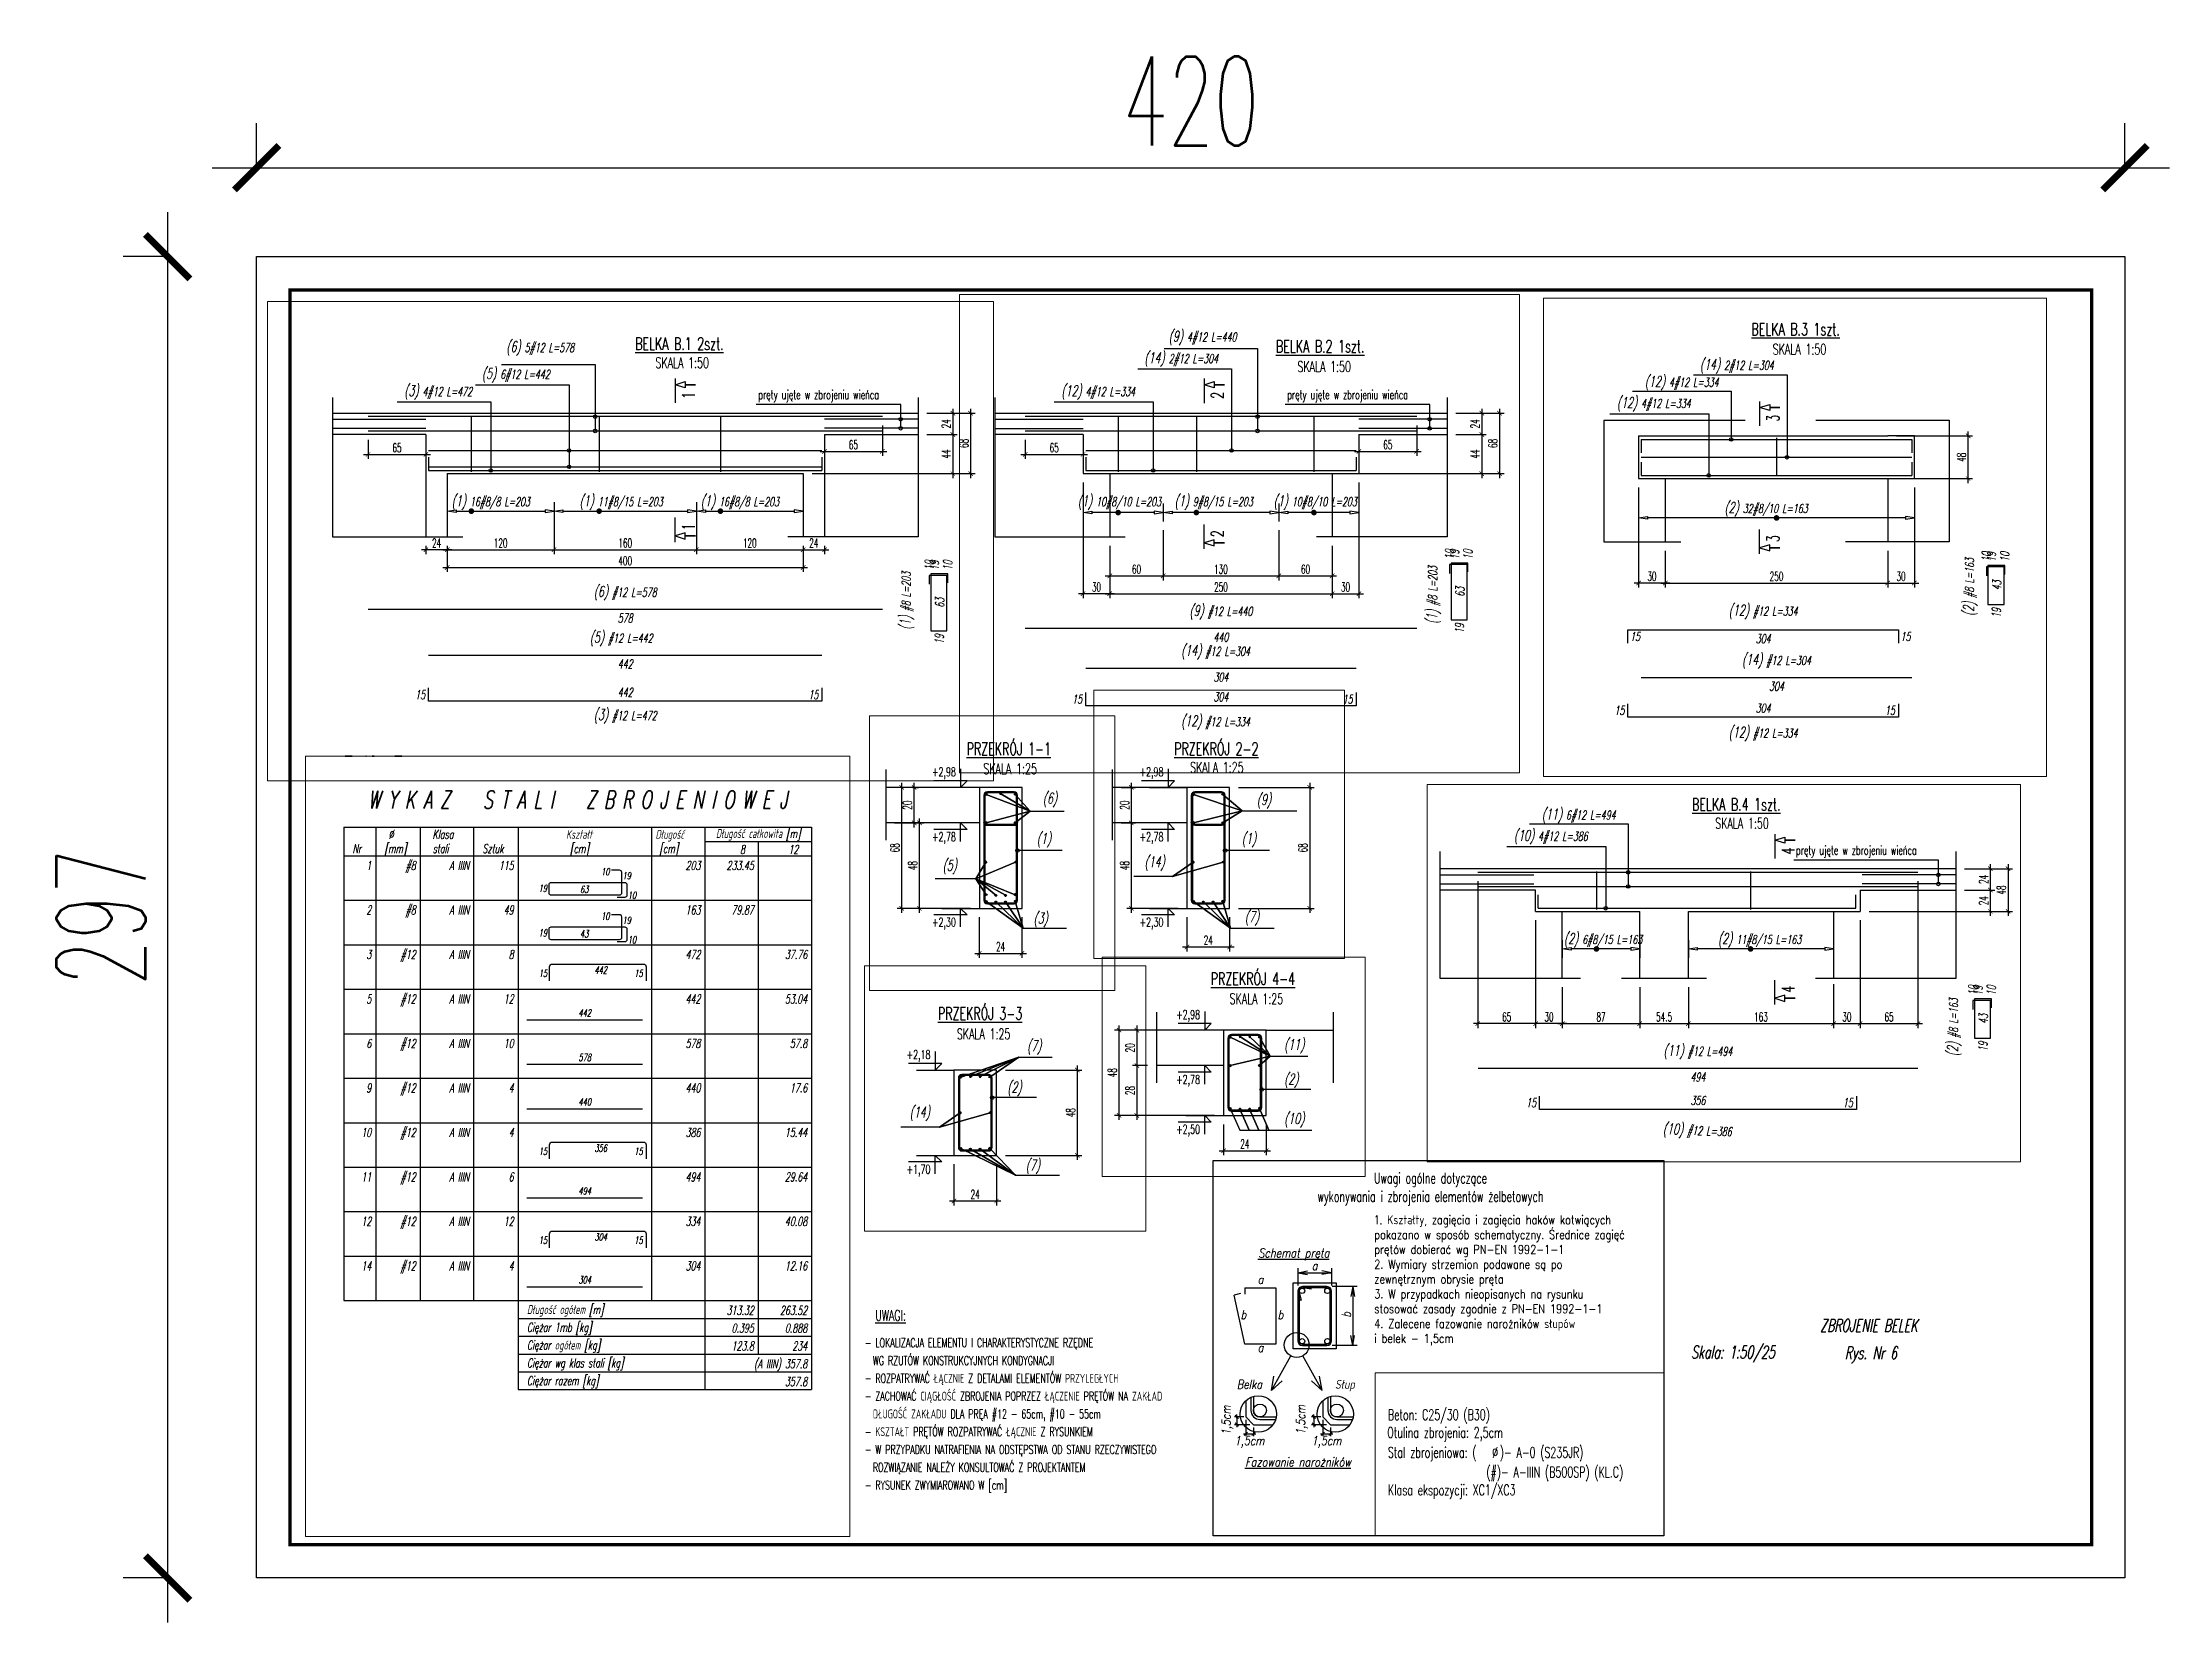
# Paper-space layout 'Layout1' of a CAD drawing. Header units: millimetres. Extents: x -461 to 17, y -10 to 345.
# The model-space entities are those that its viewports show. They can reach past a viewport. Long polylines and large blocks are cut down to what shows.
import ezdxf
from ezdxf.enums import TextEntityAlignment as Align

# ---------------------------------------------------------------- set-up
doc = ezdxf.new("R2010")
doc.units = ezdxf.units.MM
doc.linetypes.add('DASHED2', pattern=[9.525, 6.35, -3.175])
doc.layers.get('Defpoints').update_dxf_attribs({"color": 251})
doc.layers.add('__NIEDRUK__', color=54, linetype='Continuous', plot=False)
for name, color, linetype in [('K-HATCHpręt', 105, 'Continuous'), ('K-LINIA', 254, 'Continuous'), ('K-ODNOSNIK', 8, 'Continuous'), ('K-POMOCNICZE', 9, 'DASHED2'), ('K-RAMKA', 181, 'Continuous'), ('K-SCIANY', 2, 'Continuous'), ('K-TEXT 2.4mm', 71, 'Continuous'), ('K-TEXT 2.8mm', 101, 'Continuous'), ('K-TEXT 2mm', 254, 'Continuous'), ('K-WYMIARY', 1, 'Continuous'), ('K-ZBROJ_06', 101, 'Continuous'), ('K-ZBROJ_12', 161, 'Continuous'), ('N-35-PLYTY', 101, 'Continuous'), ('ZBROJA_NIEZLICZAC', 255, 'Continuous'), ('ZBROJA_PRET', 161, 'Continuous'), ('ZBROJA_RZUTPR', 141, 'Continuous'), ('ZBROJA_RZUTPR1', 255, 'Continuous'), ('ZBROJA_ZASIEG', 253, 'Continuous'), ('ZBROJA_ZESTAWIENIE', 62, 'Continuous'), ('ZBROJA_ZESTAWIENIE1', 252, 'Continuous'), ('ZBROJA_ZESTAWIENIE2', 30, 'Continuous'), ('ZBROJA_ZESTAWIENIE3', 141, 'Continuous'), ('ZBROJA_ZESTAWIENIE4', 210, 'Continuous'), ('ZBROJA_ZLICZAC', 125, 'Continuous')]:
    doc.layers.add(name, color=color, linetype=linetype)
doc.styles.add('STYL_ZBROJA', font='romanszb.shx', dxfattribs={"width": 0.65, "oblique": 12})
doc.styles.add('text 2.4mm', font='romans.shx', dxfattribs={"width": 0.65})
doc.styles.add('text 2.8mm', font='romans.shx', dxfattribs={"width": 0.65})
doc.styles.add('text 2mm', font='romans.shx', dxfattribs={"width": 0.65})
doc.styles.add('WYM1', font='romanszb.shx', dxfattribs={"width": 0.6})
doc.dimstyles.new('CM100', dxfattribs={"dimscale": 5, "dimtxt": 2, "dimasz": 1, "dimexe": 1, "dimexo": 2, "dimgap": 0.5, "dimtad": 1, "dimrnd": 0.5, "dimdsep": 46, "dimtxsty": 'WYM1', "dimblk": 'OBLIQUE', "dimcen": 0, "dimdle": 1, "dimclrd": 253, "dimclre": 251, "dimclrt": 30, "dimadec": 0, "dimazin": 0, "dimtfac": 1, "dimtix": 1, "dimtmove": 0, "dimatfit": 0, "dimfxl": 1, "dimtfillclr": 256, "dimtolj": 1, "dimarcsym": 0})

psp = doc.layouts.get("Layout1")

# ---------------------------------------------------------------- texts
at = {"layer": 'K-TEXT 2.4mm', "lineweight": -2, "style": 'text 2.4mm', "width": 0.65}
for s, p in [('Uwagi ogólne dotyczące', (-148.62, 88.8)), ('wykonywania i zbrojenia elementów żelbetowych', (-148.62, 84.67))]:
    psp.add_text(s, height=2.4, dxfattribs=at).set_placement(p, align=Align.CENTER)
for s, p in [('%%UUWAGI:', (-273.43, 57.93)), ('Beton: C25/30 (B30)', (-158.19, 35.61)), ('Otulina zbrojenia: 2,5cm', (-158.34, 31.61)), ('Stal zbrojeniowa: (', (-158.2, 27.15)), ('∅', (-134.76, 27.15)), (')- A-0 (S235JR)', (-133.03, 27.15)), ('(#)- A-IIIN (B500SP) (KL.C)', (-136.05, 22.7)), ('Klasa ekspozycji: XC1/XC3', (-158.19, 18.7))]:
    psp.add_text(s, height=2.4, dxfattribs=at).set_placement(p)
at = {"layer": 'K-TEXT 2.8mm', "style": 'STYL_ZBROJA', "oblique": 12, "width": 0.65}
for s, p in [('ZBROJENIE BELEK', (-50.09, 55.47)), ('Skala: 1:50/25', (-80.62, 49.48)), ('Rys. Nr 6', (-49.61, 49.32))]:
    psp.add_text(s, height=2.8, dxfattribs=at).set_placement(p, align=Align.CENTER)
at = {"layer": 'K-TEXT 2mm', "lineweight": -2, "style": 'text 2mm', "oblique": 12, "width": 0.8}
for s, p in [('%%USchemat pręta', (-179.32, 72.16)), ('a', (-186.84, 66.2)), ('a', (-186.84, 50.87)), ('Belka', (-189.3, 42.64)), ('Słup', (-167.85, 42.64)), ('%%UFazowanie narożników', (-178.36, 25.18))]:
    psp.add_text(s, height=2, dxfattribs=at).set_placement(p, align=Align.CENTER)
psp.add_text('a', height=2, dxfattribs=at).set_placement((-174.65, 68.71), align=Align.BOTTOM_CENTER)
for p in [(-190.66, 60.31), (-182.33, 60.31)]:
    psp.add_text('b', height=2, dxfattribs=at).set_placement(p, align=Align.TOP_CENTER)
psp.add_text('b', height=2, rotation=90, dxfattribs=at).set_placement((-165.94, 59.25), align=Align.BOTTOM_CENTER)
at = {"layer": 'K-TEXT 2mm', "lineweight": -2, "style": 'text 2mm', "width": 0.65}
for s, p in [('- LOKALIZACJA ELEMENTU I CHARAKTERYSTYCZNE RZĘDNE', (-275.75, 51.98)), ('  WG RZUTÓW KONSTRUKCYJNYCH KONDYGNACJI ', (-275.75, 47.98)), ('- ROZPATRYWAĆ ŁĄCZNIE Z DETALAMI ELEMENTÓW PRZYLEGŁYCH', (-275.75, 43.98)), ('- ZACHOWAĆ CIĄGŁOŚĆ ZBROJENIA POPRZEZ ŁĄCZENIE PRĘTÓW NA ZAKŁAD', (-275.75, 39.98)), ('  DŁUGOŚĆ ZAKŁADU DLA PRĘA #12 - 65cm, #10 - 55cm', (-275.75, 35.98)), ('- KSZTAŁT PRĘTÓW ROZPATRYWAĆ ŁĄCZNIE Z RYSUNKIEM', (-275.75, 31.98)), ('- W PRZYPADKU NATRAFIENIA NA ODSTĘPSTWA OD STANU RZECZYWISTEGO', (-275.75, 27.98)), ('  ROZWIĄZANIE NALEŻY KONSULTOWAĆ Z PROJEKTANTEM  ', (-275.75, 23.98)), ('- RYSUNEK ZWYMIAROWANO W [cm]', (-275.75, 19.98))]:
    psp.add_text(s, height=2, dxfattribs=at).set_placement(p)
at = {"layer": 'K-TEXT 2mm', "lineweight": -2, "style": 'text 2mm', "oblique": 12, "width": 0.8}
for p in [(-194.56, 35.55), (-177.81, 35.63)]:
    psp.add_text('1,5cm', height=2, rotation=90, dxfattribs=at).set_placement(p, align=Align.MIDDLE_CENTER)
for p in [(-189.29, 30.97), (-171.98, 30.97)]:
    psp.add_text('1,5cm', height=2, dxfattribs=at).set_placement(p, align=Align.MIDDLE_CENTER)
at = {"layer": 'K-TEXT 2mm', "lineweight": -2, "insert": (-161.25, 81.62), "char_height": 2, "width": 61.1414, "attachment_point": 1, "style": 'text 2mm'}
psp.add_mtext('1{\\W0.8;. Kształty, zagięcia i zagięcia haków kotwiących pokazano w sposób schematyczny. Średnice zagięć prętów dobierać wg PN-EN\\~1992-1-1\\P2. Wymiary strzemion podawane są po zewnętrznym obrysie pręta\\P3. W przypadkach nieopisanych na rysunku stosować zasady zgodnie z PN-EN\\~1992-1-1\\P4. Zalecene fazowanie narożników słupów  ^Ji belek - 1,5cm}', dxfattribs=at)

msp = doc.modelspace()

# ---------------------------------------------------------------- texts
at = {"layer": 'K-TEXT 2.4mm', "style": 'text 2.4mm', "width": 0.65}
for s, height, p in [('SKALA 1:50', 12, (29444.397, -53487.205)), ('SKALA 1:50', 12, (26767.094, -53513.632)), ('SKALA 1:50', 12, (27701.805, -53508.055)), ('SKALA 1:50', 12, (28749.846, -53512.361)), ('SKALA 1:25', 6, (27193.023, -53544.139)), ('SKALA 1:25', 6, (28173.519, -53551.267)), ('SKALA 1:25', 6, (29048.102, -53550.476)), ('SKALA 1:25', 6, (29832.717, -53561.384))]:
    msp.add_text(s, height=height, dxfattribs=at).set_placement(p)
at = {"layer": 'K-TEXT 2.8mm', "lineweight": -2, "style": 'text 2.8mm', "width": 0.65}
for s, height, p in [('%%UBELKA B.3 1szt.', 14, (29420.401, -53465.819)), ('%%UBELKA B.1 2szt.', 14, (27678.944, -53487.665)), ('%%UBELKA B.2 1szt.', 14, (28725.645, -53490.582)), ('%%UBELKA B.4 1szt.', 14, (26740.97, -53493.445)), ('%%UPRZEKRÓJ 4-4', 7, (27182.436, -53533.363)), ('%%UPRZEKRÓJ 1-1', 7, (28164.105, -53540.583)), ('%%UPRZEKRÓJ 2-2', 7, (29039.128, -53540.583)), ('%%UPRZEKRÓJ 3-3', 7, (29822.104, -53550.442))]:
    msp.add_text(s, height=height, dxfattribs=at).set_placement(p)
for s, p in [('4', (26855.975, -53542.592)), ('2', (28666.872, -53542.592)), ('1', (27745.866, -53542.592)), ('3', (29451.665, -53562.592)), ('4', (26855.975, -53698.001)), ('1', (27745.866, -53690.397)), ('2', (28666.872, -53698.001)), ('3', (29451.665, -53698.001))]:
    msp.add_text(s, height=14, rotation=90, dxfattribs=at).set_placement(p)
at = {"layer": 'K-TEXT 2mm', "style": 'text 2mm', "width": 0.65}
for p in [(26857.845, -53542.942), (27817.408, -53542.942), (28738.414, -53542.942)]:
    msp.add_text('pręty ujęte w zbrojeniu wieńca', height=10, dxfattribs=at).set_placement(p)
at = {"layer": 'K-TEXT 2mm', "lineweight": -2, "style": 'text 2mm', "width": 0.65}
for s, p in [('+2,98', (27163.029, -53552.491)), ('+2,98', (28144.698, -53552.491)), ('+2,98', (29019.721, -53552.491)), ('+2,18', (29804.513, -53572.491)), ('+2,78', (27163.029, -53588.971)), ('+2,78', (28144.698, -53588.971)), ('+2,78', (29019.721, -53588.971)), ('+2,50', (27163.029, -53616.971)), ('+2,30', (28144.698, -53636.971)), ('+2,30', (29019.721, -53636.971)), ('+1,70', (29804.513, -53636.971))]:
    msp.add_text(s, height=5, dxfattribs=at).set_placement(p)
at = {"layer": 'ZBROJA_NIEZLICZAC', "char_height": 20, "style": 'STYL_ZBROJA'}
for s, insert, attachment_point in [('\\H6;\\C71;\\H10;\\C256;\\H6;\\C71;(6)\\H10;\\C256;', (28206.974, -53569.792), 7), ('\\H6;\\C71;\\H10;\\C256;\\H6;\\C71;(9)\\H10;\\C256;', (29085.654, -53570.575), 7), ('\\H6;\\C71;\\H10;\\C256;\\H6;\\C71;(7)\\H10;\\C256;', (29872.221, -53570.076), 7), ('\\H6;\\C71;\\H10;\\C256;\\H6;\\C71;(11)\\H10;\\C256;', (27223.712, -53571.79), 7), ('\\H6;\\C71;\\H10;\\C256;\\H6;\\C71;(2)\\H10;\\C256;', (27223.712, -53591.237), 7), ('\\H6;\\C71;\\H10;\\C256;\\H6;\\C71;(1)\\H10;\\C256;', (28203.57, -53592.414), 7), ('\\H6;\\C71;\\H10;\\C256;\\H6;\\C71;(1)\\H10;\\C256;', (29077.21, -53592.414), 7), ('\\H6;\\C71;\\H10;\\C256;\\H6;\\C71;(2)\\H10;\\C256;', (29861.126, -53593.332), 7), ('\\H6;\\C71;\\H10;\\C256;\\H6;\\C71;(14)\\H10;\\C256;', (29022.516, -53605.569), 7), ('\\H6;\\C71;\\H10;\\C256;\\H6;\\C71;(10)\\H10;\\C256;', (27223.712, -53613.455), 7), ('\\H6;\\C71;\\H10;\\C256;\\H6;\\C71;(5)\\H10;\\C256;', (28150.628, -53607.533), 7), ('\\H6;\\C71;\\H10;\\C256;\\H6;\\C71;(14)\\H10;\\C256;', (29806.241, -53607.351), 7), ('\\H6;\\C71;\\H10;\\C256;\\H6;\\C71;(3)\\H10;\\C256;', (28201.715, -53637.288), 7), ('\\H6;\\C71;\\H10;\\C256;\\H6;\\C71;(7)\\H10;\\C256;', (29078.869, -53636.405), 7), ('\\H6;\\C71;\\H10;\\C256;\\H6;\\C71;(7)\\H10;\\C256;', (29871.464, -53637.106), 7), ('\\H12;\\C71;\\H10;\\C256;\\H12;\\C71;(6)\\H10;\\C256; #12 L=578', (27667.847, -53769.062), 8), ('\\H12;\\C71;\\H10;\\C256;\\H12;\\C71;(11)\\H10;\\C256; #12 L=494', (26747.685, -53772.907), 8), ('\\H12;\\C71;\\H10;\\C256;\\H12;\\C71;(9)\\H10;\\C256; #12 L=440', (28663.853, -53790.533), 8), ('\\H12;\\C71;\\H10;\\C256;\\H12;\\C71;(12)\\H10;\\C256; #12 L=334', (29433.646, -53784.674), 8), ('\\H12;\\C71;\\H10;\\C256;\\H12;\\C71;(5)\\H10;\\C256; #12 L=442', (27663.335, -53820.601), 8), ('\\H12;\\C71;\\H10;\\C256;\\H12;\\C71;(14)\\H10;\\C256; #12 L=304', (28657.853, -53835.437), 8), ('\\H12;\\C71;\\H10;\\C256;\\H12;\\C71;(14)\\H10;\\C256; #12 L=304', (29448.646, -53840.067), 8), ('\\H12;\\C71;\\H10;\\C256;\\H12;\\C71;(3)\\H10;\\C256; #12 L=472', (27667.847, -53907.58), 8), ('\\H12;\\C71;\\H10;\\C256;\\H12;\\C71;(12)\\H10;\\C256; #12 L=334', (28657.853, -53914.597), 8), ('\\H12;\\C71;\\H10;\\C256;\\H12;\\C71;(12)\\H10;\\C256; #12 L=334', (29433.646, -53921.708), 8)]:
    msp.add_mtext(s, dxfattribs=dict(at, insert=insert, attachment_point=attachment_point))
at = {"layer": 'ZBROJA_NIEZLICZAC', "char_height": 20, "attachment_point": 8, "style": 'STYL_ZBROJA'}
for s, insert, rotation in [('\\H12;\\C71;\\H10;\\C256;\\H12;\\C71;(2)\\H10;\\C256; #8 L=163', (27043.915, -53736.928), 90), ('\\H12;\\C71;\\H10;\\C256;\\H12;\\C71;(2)\\H10;\\C256; #8 L=163', (29674.582, -53748.498), 90), ('\\H12;\\C71;\\H10;\\C256;\\H12;\\C71;(1)\\H10;\\C256; #8 L=203', (27992.57, -53769.583), 90), ('\\H12;\\C71;\\H10;\\C256;\\H12;\\C71;(1)\\H10;\\C256; #8 L=203', (28910.947, -53763.066), 90), ('\\H12;\\C71;\\H10;\\C256;\\H12;\\C71;(10)\\H10;\\C256; #12 L=386', (26746.694, -53862.052), 358.103419)]:
    msp.add_mtext(s, dxfattribs=dict(at, insert=insert, rotation=rotation))
at = {"layer": 'ZBROJA_RZUTPR1', "style": 'STYL_ZBROJA', "oblique": 12, "width": 0.65}
for s, p in [('10', (27056.71, -53701.108)), ('19', (27062.437, -53701.108)), ('10', (27077.437, -53701.108)), ('10', (28920.742, -53723.117)), ('19', (28926.469, -53723.117)), ('10', (28941.469, -53723.117)), ('10', (29684.52, -53720.267)), ('19', (29690.247, -53720.267)), ('10', (29705.247, -53720.267)), ('10', (28009.541, -53735.357)), ('19', (28015.268, -53735.357)), ('10', (28030.268, -53735.357))]:
    msp.add_text(s, height=10, rotation=90, dxfattribs=at).set_placement(p, align=Align.MIDDLE_LEFT)
for s, rotation, p in [('43', 90, (27068.437, -53727.471)), ('43', 90, (29696.247, -53746.63)), ('63', 90, (28932.469, -53759.481)), ('63', 90, (28021.268, -53771.72)), ('356', 360, (26747.685, -53819.176))]:
    msp.add_text(s, height=10, rotation=rotation, dxfattribs=at).set_placement(p, align=Align.MIDDLE)
for s, rotation, p in [('19', 90, (27067.937, -53752.971)), ('19', 90, (29695.747, -53772.13)), ('19', 90, (28931.969, -53794.981)), ('19', 90, (28020.768, -53807.22)), ('15', 360, (26565.685, -53821.676)), ('15', 360, (26921.685, -53821.676))]:
    msp.add_text(s, height=10, rotation=rotation, dxfattribs=at).set_placement(p, align=Align.MIDDLE_RIGHT)
for s, p in [('494', (26747.685, -53792.907)), ('578', (27667.847, -53789.062)), ('440', (28663.853, -53810.533)), ('304', (29433.646, -53806.674)), ('442', (27667.847, -53840.601)), ('304', (28663.853, -53855.437)), ('304', (29448.646, -53860.067)), ('442', (27667.847, -53872.58)), ('304', (28663.853, -53877.597)), ('304', (29433.646, -53884.708))]:
    msp.add_text(s, height=10, dxfattribs=at).set_placement(p, align=Align.MIDDLE)
for p in [(29295.241, -53804.174), (29599.241, -53804.174), (27442.847, -53875.08), (27884.847, -53875.08), (28507.853, -53880.097), (28811.853, -53880.097), (29277.646, -53887.208), (29581.646, -53887.208)]:
    msp.add_text('15', height=10, dxfattribs=at).set_placement(p, align=Align.MIDDLE_RIGHT)
at = {"layer": 'ZBROJA_ZLICZAC', "char_height": 20, "attachment_point": 7, "style": 'STYL_ZBROJA'}
for s, insert in [('\\H12;\\C71;\\H10;\\C256;\\H12;\\C71;(9)\\H10;\\C256; 4#12 L=440', (28605.218, -53482.195)), ('\\H12;\\C71;\\H10;\\C256;\\H12;\\C71;(6)\\H10;\\C256; 5#12 L=578', (27534.211, -53493.997)), ('\\H12;\\C71;\\H10;\\C256;\\H12;\\C71;(11)\\H10;\\C256; 6#12 L=494', (26572.217, -53507.424)), ('\\H12;\\C71;\\H10;\\C256;\\H12;\\C71;(14)\\H10;\\C256; 2#12 L=304', (28577.853, -53506.436)), ('\\H12;\\C71;\\H10;\\C256;\\H12;\\C71;(14)\\H10;\\C256; 2#12 L=304', (29362.646, -53508.435)), ('\\H12;\\C71;\\H10;\\C256;\\H12;\\C71;(10)\\H10;\\C256; 4#12 L=386', (26540.865, -53531.266)), ('\\H12;\\C71;\\H10;\\C256;\\H12;\\C71;(5)\\H10;\\C256; 6#12 L=442', (27506.846, -53524.161)), ('\\H12;\\C71;\\H10;\\C256;\\H12;\\C71;(12)\\H10;\\C256; 4#12 L=334', (29300.677, -53527.424)), ('\\H12;\\C71;\\H10;\\C256;\\H12;\\C71;(3)\\H10;\\C256; 4#12 L=472', (27419.526, -53543.459)), ('\\H12;\\C71;\\H10;\\C256;\\H12;\\C71;(12)\\H10;\\C256; 4#12 L=334', (28484.532, -53543.459)), ('\\H12;\\C71;\\H10;\\C256;\\H12;\\C71;(12)\\H10;\\C256; 4#12 L=334', (29269.325, -53551.266)), ('\\H12;\\C71;\\H10;\\C256;\\H12;\\C71;(2)\\H10;\\C256; 6#8/15 L=163', (26597.07, -53647.272)), ('\\H12;\\C71;\\H10;\\C256;\\H12;\\C71;(2)\\H10;\\C256; 11#8/15 L=163', (26770.293, -53647.272)), ('\\H12;\\C71;\\H10;\\C256;\\H12;\\C71;(1)\\H10;\\C256; 16#8/8 L=203', (27472.821, -53667.272)), ('\\H12;\\C71;\\H10;\\C256;\\H12;\\C71;(1)\\H10;\\C256; 11#8/15 L=203', (27616.549, -53667.272)), ('\\H12;\\C71;\\H10;\\C256;\\H12;\\C71;(1)\\H10;\\C256; 16#8/8 L=203', (27752.821, -53667.272)), ('\\H12;\\C71;\\H10;\\C256;\\H12;\\C71;(1)\\H10;\\C256; 10#8/10 L=203', (28503.069, -53667.272)), ('\\H12;\\C71;\\H10;\\C256;\\H12;\\C71;(1)\\H10;\\C256; 9#8/15 L=203', (28611.836, -53667.272)), ('\\H12;\\C71;\\H10;\\C256;\\H12;\\C71;(1)\\H10;\\C256; 10#8/10 L=203', (28723.069, -53667.272)), ('\\H12;\\C71;\\H10;\\C256;\\H12;\\C71;(2)\\H10;\\C256; 32#8/10 L=163', (29390.211, -53669.272))]:
    msp.add_mtext(s, dxfattribs=dict(at, insert=insert))

# ---------------------------------------------------------------- blocks, each defined once
blk = doc.blocks.new('_ArchTick')
at = {"color": 0, "linetype": 'ByBlock', "const_width": 0.15}
blk.add_lwpolyline([(-0.5, -0.5), (0.5, 0.5)], dxfattribs=at)
blk = doc.blocks.new('*D106')
at = {"layer": '__NIEDRUK__', "color": 251, "lineweight": -2, "transparency": 16777216}
for p, q in [((-420, 317), (-420, 327)), ((0, 317), (0, 327))]:
    blk.add_line(p, q, dxfattribs=at)
at = {"layer": '__NIEDRUK__', "color": 253, "lineweight": -2, "transparency": 16777216}
blk.add_line((-430, 317), (10, 317), dxfattribs=at)
at = {"layer": 'Defpoints', "color": 0, "transparency": 16777216}
for p in [(0, 317), (-420, 297), (0, 297)]:
    blk.add_point(p, dxfattribs=at)
at = {"layer": '__NIEDRUK__', "color": 253, "lineweight": -2, "transparency": 16777216, "xscale": 10, "yscale": 10, "zscale": 10, "rotation": 180}
blk.add_blockref('_ArchTick', (-420, 317), dxfattribs=at)
at = {"layer": '__NIEDRUK__', "color": 253, "lineweight": -2, "transparency": 16777216, "xscale": 10, "yscale": 10, "zscale": 10}
blk.add_blockref('_ArchTick', (0, 317), dxfattribs=at)
at = {"layer": '__NIEDRUK__', "color": 30, "transparency": 16777216, "insert": (-210, 332), "char_height": 20, "attachment_point": 5, "style": 'WYM1'}
blk.add_mtext('\\A1;420', dxfattribs=at)
blk = doc.blocks.new('*D107')
at = {"layer": '__NIEDRUK__', "color": 253, "lineweight": -2, "transparency": 16777216}
blk.add_line((-440, 307), (-440, -10), dxfattribs=at)
at = {"layer": '__NIEDRUK__', "color": 251, "lineweight": -2, "transparency": 16777216}
for p, q in [((-440, 297), (-450, 297)), ((-440, 0), (-450, 0))]:
    blk.add_line(p, q, dxfattribs=at)
at = {"layer": 'Defpoints', "color": 0, "transparency": 16777216}
for p in [(-420, 297), (-420, 0), (-440, 0)]:
    blk.add_point(p, dxfattribs=at)
at = {"layer": '__NIEDRUK__', "color": 253, "lineweight": -2, "transparency": 16777216, "xscale": 10, "yscale": 10, "zscale": 10}
for p, rotation in [((-440, 297), 90), ((-440, 0), 270)]:
    blk.add_blockref('_ArchTick', p, dxfattribs=dict(at, rotation=rotation))
at = {"layer": '__NIEDRUK__', "color": 30, "transparency": 16777216, "insert": (-455, 148.5), "char_height": 20, "attachment_point": 5, "rotation": 90, "style": 'WYM1'}
blk.add_mtext('\\A1;297', dxfattribs=at)
blk = doc.blocks.new('A$C392df230')
h = blk.add_hatch()
h.set_pattern_fill('ANGLE', color=256, scale=0.025)
h.set_pattern_definition([(360, (-2880.4701, 5517.13781), (-5e-64, 0.174625), [0.127, -0.047625]), (90, (-2880.4701, 5517.13781), (-0.174625, 1e-17), [0.127, -0.047625])])
h.paths.add_polyline_path([(0.5, 0, 1), (-0.5, 0, 1)])
blk.add_circle((0, 0), 0.5)
blk = doc.blocks.new('*D74')
at = {"layer": 'Defpoints', "color": 0, "transparency": 16777216}
for p in [(27467.8, -53697.8), (27867.8, -53697.8), (27867.8, -53732.2)]:
    blk.add_point(p, dxfattribs=at)
at = {"layer": 'K-WYMIARY', "color": 251, "lineweight": -2, "transparency": 16777216}
for p, q in [((27467.8, -53707.8), (27467.8, -53737.2)), ((27867.8, -53707.8), (27867.8, -53737.2))]:
    blk.add_line(p, q, dxfattribs=at)
at = {"layer": 'K-WYMIARY', "color": 253, "lineweight": -2, "transparency": 16777216}
blk.add_line((27462.8, -53732.2), (27872.8, -53732.2), dxfattribs=at)
at = {"layer": 'K-WYMIARY', "color": 253, "lineweight": -2, "transparency": 16777216, "xscale": 5, "yscale": 5, "zscale": 5, "rotation": 180}
blk.add_blockref('_ArchTick', (27467.8, -53732.2), dxfattribs=at)
at = {"layer": 'K-WYMIARY', "color": 253, "lineweight": -2, "transparency": 16777216, "xscale": 5, "yscale": 5, "zscale": 5}
blk.add_blockref('_ArchTick', (27867.8, -53732.2), dxfattribs=at)
at = {"layer": 'K-WYMIARY', "color": 30, "transparency": 16777216, "insert": (27667.8, -53724.7), "char_height": 10, "attachment_point": 5, "style": 'WYM1'}
blk.add_mtext('\\A1;400', dxfattribs=at)
blk = doc.blocks.new('*D75')
at = {"layer": 'Defpoints', "color": 0, "transparency": 16777216}
for p in [(27587.8, -53668.9), (27467.8, -53697.8), (27587.8, -53712.2)]:
    blk.add_point(p, dxfattribs=at)
at = {"layer": 'K-WYMIARY', "color": 251, "lineweight": -2, "transparency": 16777216}
for p, q in [((27587.8, -53678.9), (27587.8, -53717.2)), ((27467.8, -53707.8), (27467.8, -53717.2))]:
    blk.add_line(p, q, dxfattribs=at)
at = {"layer": 'K-WYMIARY', "color": 253, "lineweight": -2, "transparency": 16777216}
blk.add_line((27462.8, -53712.2), (27592.8, -53712.2), dxfattribs=at)
at = {"layer": 'K-WYMIARY', "color": 253, "lineweight": -2, "transparency": 16777216, "xscale": 5, "yscale": 5, "zscale": 5, "rotation": 180}
blk.add_blockref('_ArchTick', (27467.8, -53712.2), dxfattribs=at)
at = {"layer": 'K-WYMIARY', "color": 253, "lineweight": -2, "transparency": 16777216, "xscale": 5, "yscale": 5, "zscale": 5}
blk.add_blockref('_ArchTick', (27587.8, -53712.2), dxfattribs=at)
at = {"layer": 'K-WYMIARY', "color": 30, "transparency": 16777216, "insert": (27527.8, -53704.7), "char_height": 10, "attachment_point": 5, "style": 'WYM1'}
blk.add_mtext('\\A1;120', dxfattribs=at)
blk = doc.blocks.new('*D76')
at = {"layer": 'Defpoints', "color": 0, "transparency": 16777216}
for p in [(27587.8, -53668.9), (27747.8, -53668.9), (27747.8, -53712.2)]:
    blk.add_point(p, dxfattribs=at)
at = {"layer": 'K-WYMIARY', "color": 251, "lineweight": -2, "transparency": 16777216}
for p, q in [((27587.8, -53678.9), (27587.8, -53717.2)), ((27747.8, -53678.9), (27747.8, -53717.2))]:
    blk.add_line(p, q, dxfattribs=at)
at = {"layer": 'K-WYMIARY', "color": 253, "lineweight": -2, "transparency": 16777216}
blk.add_line((27582.8, -53712.2), (27752.8, -53712.2), dxfattribs=at)
at = {"layer": 'K-WYMIARY', "color": 253, "lineweight": -2, "transparency": 16777216, "xscale": 5, "yscale": 5, "zscale": 5, "rotation": 180}
blk.add_blockref('_ArchTick', (27587.8, -53712.2), dxfattribs=at)
at = {"layer": 'K-WYMIARY', "color": 253, "lineweight": -2, "transparency": 16777216, "xscale": 5, "yscale": 5, "zscale": 5}
blk.add_blockref('_ArchTick', (27747.8, -53712.2), dxfattribs=at)
at = {"layer": 'K-WYMIARY', "color": 30, "transparency": 16777216, "insert": (27667.8, -53704.7), "char_height": 10, "attachment_point": 5, "style": 'WYM1'}
blk.add_mtext('\\A1;160', dxfattribs=at)
blk = doc.blocks.new('*D77')
at = {"layer": 'Defpoints', "color": 0, "transparency": 16777216}
for p in [(27747.8, -53668.9), (27867.8, -53697.8), (27867.8, -53712.2)]:
    blk.add_point(p, dxfattribs=at)
at = {"layer": 'K-WYMIARY', "color": 251, "lineweight": -2, "transparency": 16777216}
for p, q in [((27747.8, -53678.9), (27747.8, -53717.2)), ((27867.8, -53707.8), (27867.8, -53717.2))]:
    blk.add_line(p, q, dxfattribs=at)
at = {"layer": 'K-WYMIARY', "color": 253, "lineweight": -2, "transparency": 16777216}
blk.add_line((27742.8, -53712.2), (27872.8, -53712.2), dxfattribs=at)
at = {"layer": 'K-WYMIARY', "color": 253, "lineweight": -2, "transparency": 16777216, "xscale": 5, "yscale": 5, "zscale": 5, "rotation": 180}
blk.add_blockref('_ArchTick', (27747.8, -53712.2), dxfattribs=at)
at = {"layer": 'K-WYMIARY', "color": 253, "lineweight": -2, "transparency": 16777216, "xscale": 5, "yscale": 5, "zscale": 5}
blk.add_blockref('_ArchTick', (27867.8, -53712.2), dxfattribs=at)
at = {"layer": 'K-WYMIARY', "color": 30, "transparency": 16777216, "insert": (27807.8, -53704.7), "char_height": 10, "attachment_point": 5, "style": 'WYM1'}
blk.add_mtext('\\A1;120', dxfattribs=at)
blk = doc.blocks.new('*D78')
at = {"layer": 'Defpoints', "color": 0, "transparency": 16777216}
for p in [(27996.9, -53558.7), (27996.9, -53582.7), (28036, -53582.7)]:
    blk.add_point(p, dxfattribs=at)
at = {"layer": 'K-WYMIARY', "color": 251, "lineweight": -2, "transparency": 16777216}
for p, q in [((28006.9, -53558.7), (28041, -53558.7)), ((28006.9, -53582.7), (28041, -53582.7))]:
    blk.add_line(p, q, dxfattribs=at)
at = {"layer": 'K-WYMIARY', "color": 253, "lineweight": -2, "transparency": 16777216}
blk.add_line((28036, -53553.7), (28036, -53587.7), dxfattribs=at)
at = {"layer": 'K-WYMIARY', "color": 253, "lineweight": -2, "transparency": 16777216, "xscale": 5, "yscale": 5, "zscale": 5}
for p, rotation in [((28036, -53558.7), 90), ((28036, -53582.7), 270)]:
    blk.add_blockref('_ArchTick', p, dxfattribs=dict(at, rotation=rotation))
at = {"layer": 'K-WYMIARY', "color": 30, "transparency": 16777216, "insert": (28028.5, -53570.7), "char_height": 10, "attachment_point": 5, "rotation": 90, "style": 'WYM1'}
blk.add_mtext('\\A1;24', dxfattribs=at)
blk = doc.blocks.new('*D79')
at = {"layer": 'Defpoints', "color": 0, "transparency": 16777216}
for p in [(27996.9, -53582.7), (27867.8, -53626.7), (28036, -53626.7)]:
    blk.add_point(p, dxfattribs=at)
at = {"layer": 'K-WYMIARY', "color": 251, "lineweight": -2, "transparency": 16777216}
for p, q in [((28006.9, -53582.7), (28041, -53582.7)), ((27877.8, -53626.7), (28041, -53626.7))]:
    blk.add_line(p, q, dxfattribs=at)
at = {"layer": 'K-WYMIARY', "color": 253, "lineweight": -2, "transparency": 16777216}
blk.add_line((28036, -53577.7), (28036, -53631.7), dxfattribs=at)
at = {"layer": 'K-WYMIARY', "color": 253, "lineweight": -2, "transparency": 16777216, "xscale": 5, "yscale": 5, "zscale": 5}
for p, rotation in [((28036, -53582.7), 90), ((28036, -53626.7), 270)]:
    blk.add_blockref('_ArchTick', p, dxfattribs=dict(at, rotation=rotation))
at = {"layer": 'K-WYMIARY', "color": 30, "transparency": 16777216, "insert": (28028.5, -53604.7), "char_height": 10, "attachment_point": 5, "rotation": 90, "style": 'WYM1'}
blk.add_mtext('\\A1;44', dxfattribs=at)
blk = doc.blocks.new('*D80')
at = {"layer": 'Defpoints', "color": 0, "transparency": 16777216}
for p in [(27996.9, -53558.7), (27867.8, -53626.7), (28056, -53626.7)]:
    blk.add_point(p, dxfattribs=at)
at = {"layer": 'K-WYMIARY', "color": 251, "lineweight": -2, "transparency": 16777216}
for p, q in [((28006.9, -53558.7), (28061, -53558.7)), ((27877.8, -53626.7), (28061, -53626.7))]:
    blk.add_line(p, q, dxfattribs=at)
at = {"layer": 'K-WYMIARY', "color": 253, "lineweight": -2, "transparency": 16777216}
blk.add_line((28056, -53553.7), (28056, -53631.7), dxfattribs=at)
at = {"layer": 'K-WYMIARY', "color": 253, "lineweight": -2, "transparency": 16777216, "xscale": 5, "yscale": 5, "zscale": 5}
for p, rotation in [((28056, -53558.7), 90), ((28056, -53626.7), 270)]:
    blk.add_blockref('_ArchTick', p, dxfattribs=dict(at, rotation=rotation))
at = {"layer": 'K-WYMIARY', "color": 30, "transparency": 16777216, "insert": (28048.5, -53592.7), "char_height": 10, "attachment_point": 5, "rotation": 90, "style": 'WYM1'}
blk.add_mtext('\\A1;68', dxfattribs=at)
blk = doc.blocks.new('*D83')
at = {"layer": 'Defpoints', "color": 0, "transparency": 16777216}
for p in [(27956.8, -53562.6), (27891.8, -53582.7), (27956.8, -53601.7)]:
    blk.add_point(p, dxfattribs=at)
at = {"layer": 'K-WYMIARY', "color": 251, "lineweight": -2, "transparency": 16777216}
for p, q in [((27956.8, -53572.6), (27956.8, -53606.7)), ((27891.8, -53592.7), (27891.8, -53606.7))]:
    blk.add_line(p, q, dxfattribs=at)
at = {"layer": 'K-WYMIARY', "color": 253, "lineweight": -2, "transparency": 16777216}
blk.add_line((27886.8, -53601.7), (27961.8, -53601.7), dxfattribs=at)
at = {"layer": 'K-WYMIARY', "color": 253, "lineweight": -2, "transparency": 16777216, "xscale": 5, "yscale": 5, "zscale": 5, "rotation": 180}
blk.add_blockref('_ArchTick', (27891.8, -53601.7), dxfattribs=at)
at = {"layer": 'K-WYMIARY', "color": 253, "lineweight": -2, "transparency": 16777216, "xscale": 5, "yscale": 5, "zscale": 5}
blk.add_blockref('_ArchTick', (27956.8, -53601.7), dxfattribs=at)
at = {"layer": 'K-WYMIARY', "color": 30, "transparency": 16777216, "insert": (27924.3, -53594.2), "char_height": 10, "attachment_point": 5, "style": 'WYM1'}
blk.add_mtext('\\A1;65', dxfattribs=at)
blk = doc.blocks.new('*D84')
at = {"layer": 'Defpoints', "color": 0, "transparency": 16777216}
for p in [(27378.8, -53578.7), (27443.8, -53582.7), (27443.8, -53605.1)]:
    blk.add_point(p, dxfattribs=at)
at = {"layer": 'K-WYMIARY', "color": 251, "lineweight": -2, "transparency": 16777216}
for p, q in [((27378.8, -53588.7), (27378.8, -53610.1)), ((27443.8, -53592.7), (27443.8, -53610.1))]:
    blk.add_line(p, q, dxfattribs=at)
at = {"layer": 'K-WYMIARY', "color": 253, "lineweight": -2, "transparency": 16777216}
blk.add_line((27373.8, -53605.1), (27448.8, -53605.1), dxfattribs=at)
at = {"layer": 'K-WYMIARY', "color": 253, "lineweight": -2, "transparency": 16777216, "xscale": 5, "yscale": 5, "zscale": 5, "rotation": 180}
blk.add_blockref('_ArchTick', (27378.8, -53605.1), dxfattribs=at)
at = {"layer": 'K-WYMIARY', "color": 253, "lineweight": -2, "transparency": 16777216, "xscale": 5, "yscale": 5, "zscale": 5}
blk.add_blockref('_ArchTick', (27443.8, -53605.1), dxfattribs=at)
at = {"layer": 'K-WYMIARY', "color": 30, "transparency": 16777216, "insert": (27411.3, -53597.6), "char_height": 10, "attachment_point": 5, "style": 'WYM1'}
blk.add_mtext('\\A1;65', dxfattribs=at)
blk = doc.blocks.new('*D85')
at = {"layer": 'Defpoints', "color": 0, "transparency": 16777216}
for p in [(28538.9, -53697.8), (28788.9, -53697.8), (28788.9, -53761.6)]:
    blk.add_point(p, dxfattribs=at)
at = {"layer": 'K-WYMIARY', "color": 251, "lineweight": -2, "transparency": 16777216}
for p, q in [((28538.9, -53707.8), (28538.9, -53766.6)), ((28788.9, -53707.8), (28788.9, -53766.6))]:
    blk.add_line(p, q, dxfattribs=at)
at = {"layer": 'K-WYMIARY', "color": 253, "lineweight": -2, "transparency": 16777216}
blk.add_line((28533.9, -53761.6), (28793.9, -53761.6), dxfattribs=at)
at = {"layer": 'K-WYMIARY', "color": 253, "lineweight": -2, "transparency": 16777216, "xscale": 5, "yscale": 5, "zscale": 5, "rotation": 180}
blk.add_blockref('_ArchTick', (28538.9, -53761.6), dxfattribs=at)
at = {"layer": 'K-WYMIARY', "color": 253, "lineweight": -2, "transparency": 16777216, "xscale": 5, "yscale": 5, "zscale": 5}
blk.add_blockref('_ArchTick', (28788.9, -53761.6), dxfattribs=at)
at = {"layer": 'K-WYMIARY', "color": 30, "transparency": 16777216, "insert": (28663.9, -53754.1), "char_height": 10, "attachment_point": 5, "style": 'WYM1'}
blk.add_mtext('\\A1;250', dxfattribs=at)
blk = doc.blocks.new('*D86')
at = {"layer": 'Defpoints', "color": 0, "transparency": 16777216}
for p in [(28917.9, -53558.7), (28917.9, -53582.7), (28957, -53582.7)]:
    blk.add_point(p, dxfattribs=at)
at = {"layer": 'K-WYMIARY', "color": 251, "lineweight": -2, "transparency": 16777216}
for p, q in [((28927.9, -53558.7), (28962, -53558.7)), ((28927.9, -53582.7), (28962, -53582.7))]:
    blk.add_line(p, q, dxfattribs=at)
at = {"layer": 'K-WYMIARY', "color": 253, "lineweight": -2, "transparency": 16777216}
blk.add_line((28957, -53553.7), (28957, -53587.7), dxfattribs=at)
at = {"layer": 'K-WYMIARY', "color": 253, "lineweight": -2, "transparency": 16777216, "xscale": 5, "yscale": 5, "zscale": 5}
for p, rotation in [((28957, -53558.7), 90), ((28957, -53582.7), 270)]:
    blk.add_blockref('_ArchTick', p, dxfattribs=dict(at, rotation=rotation))
at = {"layer": 'K-WYMIARY', "color": 30, "transparency": 16777216, "insert": (28949.5, -53570.7), "char_height": 10, "attachment_point": 5, "rotation": 90, "style": 'WYM1'}
blk.add_mtext('\\A1;24', dxfattribs=at)
blk = doc.blocks.new('*D87')
at = {"layer": 'Defpoints', "color": 0, "transparency": 16777216}
for p in [(28917.9, -53582.7), (28788.9, -53626.7), (28957, -53626.7)]:
    blk.add_point(p, dxfattribs=at)
at = {"layer": 'K-WYMIARY', "color": 251, "lineweight": -2, "transparency": 16777216}
for p, q in [((28927.9, -53582.7), (28962, -53582.7)), ((28798.9, -53626.7), (28962, -53626.7))]:
    blk.add_line(p, q, dxfattribs=at)
at = {"layer": 'K-WYMIARY', "color": 253, "lineweight": -2, "transparency": 16777216}
blk.add_line((28957, -53577.7), (28957, -53631.7), dxfattribs=at)
at = {"layer": 'K-WYMIARY', "color": 253, "lineweight": -2, "transparency": 16777216, "xscale": 5, "yscale": 5, "zscale": 5}
for p, rotation in [((28957, -53582.7), 90), ((28957, -53626.7), 270)]:
    blk.add_blockref('_ArchTick', p, dxfattribs=dict(at, rotation=rotation))
at = {"layer": 'K-WYMIARY', "color": 30, "transparency": 16777216, "insert": (28949.5, -53604.7), "char_height": 10, "attachment_point": 5, "rotation": 90, "style": 'WYM1'}
blk.add_mtext('\\A1;44', dxfattribs=at)
blk = doc.blocks.new('*D88')
at = {"layer": 'Defpoints', "color": 0, "transparency": 16777216}
for p in [(28917.9, -53558.7), (28788.9, -53626.7), (28977, -53626.7)]:
    blk.add_point(p, dxfattribs=at)
at = {"layer": 'K-WYMIARY', "color": 251, "lineweight": -2, "transparency": 16777216}
for p, q in [((28927.9, -53558.7), (28982, -53558.7)), ((28798.9, -53626.7), (28982, -53626.7))]:
    blk.add_line(p, q, dxfattribs=at)
at = {"layer": 'K-WYMIARY', "color": 253, "lineweight": -2, "transparency": 16777216}
blk.add_line((28977, -53553.7), (28977, -53631.7), dxfattribs=at)
at = {"layer": 'K-WYMIARY', "color": 253, "lineweight": -2, "transparency": 16777216, "xscale": 5, "yscale": 5, "zscale": 5}
for p, rotation in [((28977, -53558.7), 90), ((28977, -53626.7), 270)]:
    blk.add_blockref('_ArchTick', p, dxfattribs=dict(at, rotation=rotation))
at = {"layer": 'K-WYMIARY', "color": 30, "transparency": 16777216, "insert": (28969.5, -53592.7), "char_height": 10, "attachment_point": 5, "rotation": 90, "style": 'WYM1'}
blk.add_mtext('\\A1;68', dxfattribs=at)
blk = doc.blocks.new('*D89')
at = {"layer": 'Defpoints', "color": 0, "transparency": 16777216}
for p in [(28883.9, -53562.6), (28818.9, -53582.7), (28883.9, -53601.7)]:
    blk.add_point(p, dxfattribs=at)
at = {"layer": 'K-WYMIARY', "color": 251, "lineweight": -2, "transparency": 16777216}
for p, q in [((28883.9, -53572.6), (28883.9, -53606.7)), ((28818.9, -53592.7), (28818.9, -53606.7))]:
    blk.add_line(p, q, dxfattribs=at)
at = {"layer": 'K-WYMIARY', "color": 253, "lineweight": -2, "transparency": 16777216}
blk.add_line((28813.9, -53601.7), (28888.9, -53601.7), dxfattribs=at)
at = {"layer": 'K-WYMIARY', "color": 253, "lineweight": -2, "transparency": 16777216, "xscale": 5, "yscale": 5, "zscale": 5, "rotation": 180}
blk.add_blockref('_ArchTick', (28818.9, -53601.7), dxfattribs=at)
at = {"layer": 'K-WYMIARY', "color": 253, "lineweight": -2, "transparency": 16777216, "xscale": 5, "yscale": 5, "zscale": 5}
blk.add_blockref('_ArchTick', (28883.9, -53601.7), dxfattribs=at)
at = {"layer": 'K-WYMIARY', "color": 30, "transparency": 16777216, "insert": (28851.4, -53594.2), "char_height": 10, "attachment_point": 5, "style": 'WYM1'}
blk.add_mtext('\\A1;65', dxfattribs=at)
blk = doc.blocks.new('*D90')
at = {"layer": 'Defpoints', "color": 0, "transparency": 16777216}
for p in [(28443.9, -53578.7), (28508.9, -53582.7), (28508.9, -53605.1)]:
    blk.add_point(p, dxfattribs=at)
at = {"layer": 'K-WYMIARY', "color": 251, "lineweight": -2, "transparency": 16777216}
for p, q in [((28443.9, -53588.7), (28443.9, -53610.1)), ((28508.9, -53592.7), (28508.9, -53610.1))]:
    blk.add_line(p, q, dxfattribs=at)
at = {"layer": 'K-WYMIARY', "color": 253, "lineweight": -2, "transparency": 16777216}
blk.add_line((28438.9, -53605.1), (28513.9, -53605.1), dxfattribs=at)
at = {"layer": 'K-WYMIARY', "color": 253, "lineweight": -2, "transparency": 16777216, "xscale": 5, "yscale": 5, "zscale": 5, "rotation": 180}
blk.add_blockref('_ArchTick', (28443.9, -53605.1), dxfattribs=at)
at = {"layer": 'K-WYMIARY', "color": 253, "lineweight": -2, "transparency": 16777216, "xscale": 5, "yscale": 5, "zscale": 5}
blk.add_blockref('_ArchTick', (28508.9, -53605.1), dxfattribs=at)
at = {"layer": 'K-WYMIARY', "color": 30, "transparency": 16777216, "insert": (28476.4, -53597.6), "char_height": 10, "attachment_point": 5, "style": 'WYM1'}
blk.add_mtext('\\A1;65', dxfattribs=at)
blk = doc.blocks.new('*D91')
at = {"layer": 'Defpoints', "color": 0, "transparency": 16777216}
for p in [(28508.9, -53626.7), (28538.9, -53697.8), (28508.9, -53761.6)]:
    blk.add_point(p, dxfattribs=at)
at = {"layer": 'K-WYMIARY', "color": 251, "lineweight": -2, "transparency": 16777216}
for p, q in [((28508.9, -53636.7), (28508.9, -53766.6)), ((28538.9, -53707.8), (28538.9, -53766.6))]:
    blk.add_line(p, q, dxfattribs=at)
at = {"layer": 'K-WYMIARY', "color": 253, "lineweight": -2, "transparency": 16777216}
blk.add_line((28543.9, -53761.6), (28503.9, -53761.6), dxfattribs=at)
at = {"layer": 'K-WYMIARY', "color": 253, "lineweight": -2, "transparency": 16777216, "xscale": 5, "yscale": 5, "zscale": 5, "rotation": 180}
blk.add_blockref('_ArchTick', (28508.9, -53761.6), dxfattribs=at)
at = {"layer": 'K-WYMIARY', "color": 253, "lineweight": -2, "transparency": 16777216, "xscale": 5, "yscale": 5, "zscale": 5}
blk.add_blockref('_ArchTick', (28538.9, -53761.6), dxfattribs=at)
at = {"layer": 'K-WYMIARY', "color": 30, "transparency": 16777216, "insert": (28523.9, -53754.1), "char_height": 10, "attachment_point": 5, "style": 'WYM1'}
blk.add_mtext('\\A1;30', dxfattribs=at)
blk = doc.blocks.new('*D92')
at = {"layer": 'Defpoints', "color": 0, "transparency": 16777216}
for p in [(28818.9, -53626.7), (28788.9, -53697.8), (28818.9, -53761.6)]:
    blk.add_point(p, dxfattribs=at)
at = {"layer": 'K-WYMIARY', "color": 251, "lineweight": -2, "transparency": 16777216}
for p, q in [((28818.9, -53636.7), (28818.9, -53766.6)), ((28788.9, -53707.8), (28788.9, -53766.6))]:
    blk.add_line(p, q, dxfattribs=at)
at = {"layer": 'K-WYMIARY', "color": 253, "lineweight": -2, "transparency": 16777216}
blk.add_line((28783.9, -53761.6), (28823.9, -53761.6), dxfattribs=at)
at = {"layer": 'K-WYMIARY', "color": 253, "lineweight": -2, "transparency": 16777216, "xscale": 5, "yscale": 5, "zscale": 5, "rotation": 180}
blk.add_blockref('_ArchTick', (28788.9, -53761.6), dxfattribs=at)
at = {"layer": 'K-WYMIARY', "color": 253, "lineweight": -2, "transparency": 16777216, "xscale": 5, "yscale": 5, "zscale": 5}
blk.add_blockref('_ArchTick', (28818.9, -53761.6), dxfattribs=at)
at = {"layer": 'K-WYMIARY', "color": 30, "transparency": 16777216, "insert": (28803.9, -53754.1), "char_height": 10, "attachment_point": 5, "style": 'WYM1'}
blk.add_mtext('\\A1;30', dxfattribs=at)
blk = doc.blocks.new('*D93')
at = {"layer": 'Defpoints', "color": 0, "transparency": 16777216}
for p in [(29323.6, -53697.8), (29573.6, -53697.8), (29573.6, -53744)]:
    blk.add_point(p, dxfattribs=at)
at = {"layer": 'K-WYMIARY', "color": 251, "lineweight": -2, "transparency": 16777216}
for p, q in [((29323.6, -53707.8), (29323.6, -53749)), ((29573.6, -53707.8), (29573.6, -53749))]:
    blk.add_line(p, q, dxfattribs=at)
at = {"layer": 'K-WYMIARY', "color": 253, "lineweight": -2, "transparency": 16777216}
blk.add_line((29318.6, -53744), (29578.6, -53744), dxfattribs=at)
at = {"layer": 'K-WYMIARY', "color": 253, "lineweight": -2, "transparency": 16777216, "xscale": 5, "yscale": 5, "zscale": 5, "rotation": 180}
blk.add_blockref('_ArchTick', (29323.6, -53744), dxfattribs=at)
at = {"layer": 'K-WYMIARY', "color": 253, "lineweight": -2, "transparency": 16777216, "xscale": 5, "yscale": 5, "zscale": 5}
blk.add_blockref('_ArchTick', (29573.6, -53744), dxfattribs=at)
at = {"layer": 'K-WYMIARY', "color": 30, "transparency": 16777216, "insert": (29448.6, -53736.5), "char_height": 10, "attachment_point": 5, "style": 'WYM1'}
blk.add_mtext('\\A1;250', dxfattribs=at)
blk = doc.blocks.new('*D94')
at = {"layer": 'Defpoints', "color": 0, "transparency": 16777216}
for p in [(29293.6, -53626.7), (29323.6, -53697.8), (29293.6, -53744)]:
    blk.add_point(p, dxfattribs=at)
at = {"layer": 'K-WYMIARY', "color": 251, "lineweight": -2, "transparency": 16777216}
for p, q in [((29293.6, -53636.7), (29293.6, -53749)), ((29323.6, -53707.8), (29323.6, -53749))]:
    blk.add_line(p, q, dxfattribs=at)
at = {"layer": 'K-WYMIARY', "color": 253, "lineweight": -2, "transparency": 16777216}
blk.add_line((29328.6, -53744), (29288.6, -53744), dxfattribs=at)
at = {"layer": 'K-WYMIARY', "color": 253, "lineweight": -2, "transparency": 16777216, "xscale": 5, "yscale": 5, "zscale": 5, "rotation": 180}
blk.add_blockref('_ArchTick', (29293.6, -53744), dxfattribs=at)
at = {"layer": 'K-WYMIARY', "color": 253, "lineweight": -2, "transparency": 16777216, "xscale": 5, "yscale": 5, "zscale": 5}
blk.add_blockref('_ArchTick', (29323.6, -53744), dxfattribs=at)
at = {"layer": 'K-WYMIARY', "color": 30, "transparency": 16777216, "insert": (29308.6, -53736.5), "char_height": 10, "attachment_point": 5, "style": 'WYM1'}
blk.add_mtext('\\A1;30', dxfattribs=at)
blk = doc.blocks.new('*D95')
at = {"layer": 'Defpoints', "color": 0, "transparency": 16777216}
for p in [(29573.6, -53578.7), (29664, -53578.7), (29573.6, -53626.7)]:
    blk.add_point(p, dxfattribs=at)
at = {"layer": 'K-WYMIARY', "color": 253, "lineweight": -2, "transparency": 16777216}
blk.add_line((29664, -53631.7), (29664, -53573.7), dxfattribs=at)
at = {"layer": 'K-WYMIARY', "color": 251, "lineweight": -2, "transparency": 16777216}
for p, q in [((29583.6, -53578.7), (29669, -53578.7)), ((29583.6, -53626.7), (29669, -53626.7))]:
    blk.add_line(p, q, dxfattribs=at)
at = {"layer": 'K-WYMIARY', "color": 253, "lineweight": -2, "transparency": 16777216, "xscale": 5, "yscale": 5, "zscale": 5}
for p, rotation in [((29664, -53578.7), 90), ((29664, -53626.7), 270)]:
    blk.add_blockref('_ArchTick', p, dxfattribs=dict(at, rotation=rotation))
at = {"layer": 'K-WYMIARY', "color": 30, "transparency": 16777216, "insert": (29656.5, -53602.7), "char_height": 10, "attachment_point": 5, "rotation": 90, "style": 'WYM1'}
blk.add_mtext('\\A1;48', dxfattribs=at)
blk = doc.blocks.new('*D96')
at = {"layer": 'Defpoints', "color": 0, "transparency": 16777216}
for p in [(29855.1, -53578.7), (29855.1, -53626.7), (29900.4, -53626.7)]:
    blk.add_point(p, dxfattribs=at)
at = {"layer": 'K-WYMIARY', "color": 251, "lineweight": -2, "transparency": 16777216}
for p, q in [((29860.1, -53578.7), (29902.9, -53578.7)), ((29860.1, -53626.7), (29902.9, -53626.7))]:
    blk.add_line(p, q, dxfattribs=at)
at = {"layer": 'K-WYMIARY', "color": 253, "lineweight": -2, "transparency": 16777216}
blk.add_line((29900.4, -53576.2), (29900.4, -53629.2), dxfattribs=at)
at = {"layer": 'K-WYMIARY', "color": 253, "lineweight": -2, "transparency": 16777216, "xscale": 2.5, "yscale": 2.5, "zscale": 2.5}
for p, rotation in [((29900.4, -53578.7), 90), ((29900.4, -53626.7), 270)]:
    blk.add_blockref('_ArchTick', p, dxfattribs=dict(at, rotation=rotation))
at = {"layer": 'K-WYMIARY', "color": 30, "transparency": 16777216, "insert": (29896.7, -53602.7), "char_height": 5, "attachment_point": 5, "rotation": 90, "style": 'WYM1'}
blk.add_mtext('\\A1;48', dxfattribs=at)
blk = doc.blocks.new('*D97')
at = {"layer": 'Defpoints', "color": 0, "transparency": 16777216}
for p in [(29831.1, -53626.7), (29855, -53626.7), (29855, -53652.3)]:
    blk.add_point(p, dxfattribs=at)
at = {"layer": 'K-WYMIARY', "color": 251, "lineweight": -2, "transparency": 16777216}
for p, q in [((29831.1, -53631.7), (29831.1, -53654.8)), ((29855, -53631.7), (29855, -53654.8))]:
    blk.add_line(p, q, dxfattribs=at)
at = {"layer": 'K-WYMIARY', "color": 253, "lineweight": -2, "transparency": 16777216}
blk.add_line((29828.6, -53652.3), (29857.5, -53652.3), dxfattribs=at)
at = {"layer": 'K-WYMIARY', "color": 253, "lineweight": -2, "transparency": 16777216, "xscale": 2.5, "yscale": 2.5, "zscale": 2.5, "rotation": 180}
blk.add_blockref('_ArchTick', (29831.1, -53652.3), dxfattribs=at)
at = {"layer": 'K-WYMIARY', "color": 253, "lineweight": -2, "transparency": 16777216, "xscale": 2.5, "yscale": 2.5, "zscale": 2.5}
blk.add_blockref('_ArchTick', (29855, -53652.3), dxfattribs=at)
at = {"layer": 'K-WYMIARY', "color": 30, "transparency": 16777216, "insert": (29843, -53648.6), "char_height": 5, "attachment_point": 5, "style": 'WYM1'}
blk.add_mtext('\\A1;24', dxfattribs=at)
blk = doc.blocks.new('*D98')
at = {"layer": 'Defpoints', "color": 0, "transparency": 16777216}
for p in [(29046.3, -53626.7), (29070.3, -53626.7), (29070.3, -53648.4)]:
    blk.add_point(p, dxfattribs=at)
at = {"layer": 'K-WYMIARY', "color": 251, "lineweight": -2, "transparency": 16777216}
for p, q in [((29046.3, -53631.7), (29046.3, -53650.9)), ((29070.3, -53631.7), (29070.3, -53650.9))]:
    blk.add_line(p, q, dxfattribs=at)
at = {"layer": 'K-WYMIARY', "color": 253, "lineweight": -2, "transparency": 16777216}
blk.add_line((29043.8, -53648.4), (29072.8, -53648.4), dxfattribs=at)
at = {"layer": 'K-WYMIARY', "color": 253, "lineweight": -2, "transparency": 16777216, "xscale": 2.5, "yscale": 2.5, "zscale": 2.5, "rotation": 180}
blk.add_blockref('_ArchTick', (29046.3, -53648.4), dxfattribs=at)
at = {"layer": 'K-WYMIARY', "color": 253, "lineweight": -2, "transparency": 16777216, "xscale": 2.5, "yscale": 2.5, "zscale": 2.5}
blk.add_blockref('_ArchTick', (29070.3, -53648.4), dxfattribs=at)
at = {"layer": 'K-WYMIARY', "color": 30, "transparency": 16777216, "insert": (29058.3, -53644.6), "char_height": 5, "attachment_point": 5, "style": 'WYM1'}
blk.add_mtext('\\A1;24', dxfattribs=at)
blk = doc.blocks.new('*D99')
at = {"layer": 'Defpoints', "color": 0, "transparency": 16777216}
for p in [(29004.4, -53558.7), (29004.4, -53578.7), (29015, -53578.7)]:
    blk.add_point(p, dxfattribs=at)
at = {"layer": 'K-WYMIARY', "color": 251, "lineweight": -2, "transparency": 16777216}
for p, q in [((29009.4, -53558.7), (29017.5, -53558.7)), ((29009.4, -53578.7), (29017.5, -53578.7))]:
    blk.add_line(p, q, dxfattribs=at)
at = {"layer": 'K-WYMIARY', "color": 253, "lineweight": -2, "transparency": 16777216}
blk.add_line((29015, -53556.2), (29015, -53581.2), dxfattribs=at)
at = {"layer": 'K-WYMIARY', "color": 253, "lineweight": -2, "transparency": 16777216, "xscale": 2.5, "yscale": 2.5, "zscale": 2.5}
for p, rotation in [((29015, -53558.7), 90), ((29015, -53578.7), 270)]:
    blk.add_blockref('_ArchTick', p, dxfattribs=dict(at, rotation=rotation))
at = {"layer": 'K-WYMIARY', "color": 30, "transparency": 16777216, "insert": (29011.3, -53568.7), "char_height": 5, "attachment_point": 5, "rotation": 90, "style": 'WYM1'}
blk.add_mtext('\\A1;20', dxfattribs=at)
blk = doc.blocks.new('*D100')
at = {"layer": 'Defpoints', "color": 0, "transparency": 16777216}
for p in [(29004.4, -53578.7), (29015, -53626.7), (29046.3, -53626.7)]:
    blk.add_point(p, dxfattribs=at)
at = {"layer": 'K-WYMIARY', "color": 251, "lineweight": -2, "transparency": 16777216}
for p, q in [((29009.4, -53578.7), (29017.5, -53578.7)), ((29041.3, -53626.7), (29012.5, -53626.7))]:
    blk.add_line(p, q, dxfattribs=at)
at = {"layer": 'K-WYMIARY', "color": 253, "lineweight": -2, "transparency": 16777216}
blk.add_line((29015, -53576.2), (29015, -53629.2), dxfattribs=at)
at = {"layer": 'K-WYMIARY', "color": 253, "lineweight": -2, "transparency": 16777216, "xscale": 2.5, "yscale": 2.5, "zscale": 2.5}
for p, rotation in [((29015, -53578.7), 90), ((29015, -53626.7), 270)]:
    blk.add_blockref('_ArchTick', p, dxfattribs=dict(at, rotation=rotation))
at = {"layer": 'K-WYMIARY', "color": 30, "transparency": 16777216, "insert": (29011.3, -53602.7), "char_height": 5, "attachment_point": 5, "rotation": 90, "style": 'WYM1'}
blk.add_mtext('\\A1;48', dxfattribs=at)
blk = doc.blocks.new('*D101')
at = {"layer": 'Defpoints', "color": 0, "transparency": 16777216}
for p in [(29070.3, -53558.7), (29070.3, -53626.7), (29115.3, -53626.7)]:
    blk.add_point(p, dxfattribs=at)
at = {"layer": 'K-WYMIARY', "color": 251, "lineweight": -2, "transparency": 16777216}
for p, q in [((29075.3, -53558.7), (29117.8, -53558.7)), ((29075.3, -53626.7), (29117.8, -53626.7))]:
    blk.add_line(p, q, dxfattribs=at)
at = {"layer": 'K-WYMIARY', "color": 253, "lineweight": -2, "transparency": 16777216}
blk.add_line((29115.3, -53556.2), (29115.3, -53629.2), dxfattribs=at)
at = {"layer": 'K-WYMIARY', "color": 253, "lineweight": -2, "transparency": 16777216, "xscale": 2.5, "yscale": 2.5, "zscale": 2.5}
for p, rotation in [((29115.3, -53558.7), 90), ((29115.3, -53626.7), 270)]:
    blk.add_blockref('_ArchTick', p, dxfattribs=dict(at, rotation=rotation))
at = {"layer": 'K-WYMIARY', "color": 30, "transparency": 16777216, "insert": (29111.5, -53592.7), "char_height": 5, "attachment_point": 5, "rotation": 90, "style": 'WYM1'}
blk.add_mtext('\\A1;68', dxfattribs=at)
blk = doc.blocks.new('*D102')
at = {"layer": 'Defpoints', "color": 0, "transparency": 16777216}
for p in [(28171.2, -53626.7), (28195.2, -53626.7), (28195.2, -53652)]:
    blk.add_point(p, dxfattribs=at)
at = {"layer": 'K-WYMIARY', "color": 251, "lineweight": -2, "transparency": 16777216}
for p, q in [((28171.2, -53631.7), (28171.2, -53654.5)), ((28195.2, -53631.7), (28195.2, -53654.5))]:
    blk.add_line(p, q, dxfattribs=at)
at = {"layer": 'K-WYMIARY', "color": 253, "lineweight": -2, "transparency": 16777216}
blk.add_line((28168.7, -53652), (28197.7, -53652), dxfattribs=at)
at = {"layer": 'K-WYMIARY', "color": 253, "lineweight": -2, "transparency": 16777216, "xscale": 2.5, "yscale": 2.5, "zscale": 2.5, "rotation": 180}
blk.add_blockref('_ArchTick', (28171.2, -53652), dxfattribs=at)
at = {"layer": 'K-WYMIARY', "color": 253, "lineweight": -2, "transparency": 16777216, "xscale": 2.5, "yscale": 2.5, "zscale": 2.5}
blk.add_blockref('_ArchTick', (28195.2, -53652), dxfattribs=at)
at = {"layer": 'K-WYMIARY', "color": 30, "transparency": 16777216, "insert": (28183.2, -53648.2), "char_height": 5, "attachment_point": 5, "style": 'WYM1'}
blk.add_mtext('\\A1;24', dxfattribs=at)
blk = doc.blocks.new('*D103')
at = {"layer": 'Defpoints', "color": 0, "transparency": 16777216}
for p in [(28118.6, -53578.7), (28137.6, -53578.7), (28171.2, -53626.7)]:
    blk.add_point(p, dxfattribs=at)
at = {"layer": 'K-WYMIARY', "color": 251, "lineweight": -2, "transparency": 16777216}
for p, q in [((28123.6, -53578.7), (28140.1, -53578.7)), ((28166.2, -53626.7), (28135.1, -53626.7))]:
    blk.add_line(p, q, dxfattribs=at)
at = {"layer": 'K-WYMIARY', "color": 253, "lineweight": -2, "transparency": 16777216}
blk.add_line((28137.6, -53629.2), (28137.6, -53576.2), dxfattribs=at)
at = {"layer": 'K-WYMIARY', "color": 253, "lineweight": -2, "transparency": 16777216, "xscale": 2.5, "yscale": 2.5, "zscale": 2.5}
for p, rotation in [((28137.6, -53578.7), 90), ((28137.6, -53626.7), 270)]:
    blk.add_blockref('_ArchTick', p, dxfattribs=dict(at, rotation=rotation))
at = {"layer": 'K-WYMIARY', "color": 30, "transparency": 16777216, "insert": (28133.8, -53602.7), "char_height": 5, "attachment_point": 5, "rotation": 90, "style": 'WYM1'}
blk.add_mtext('\\A1;48', dxfattribs=at)
blk = doc.blocks.new('*D104')
at = {"layer": 'Defpoints', "color": 0, "transparency": 16777216}
for p in [(28128.9, -53558.7), (28134.6, -53558.7), (28118.6, -53578.7)]:
    blk.add_point(p, dxfattribs=at)
at = {"layer": 'K-WYMIARY', "color": 251, "lineweight": -2, "transparency": 16777216}
for p, q in [((28133.9, -53558.7), (28137.1, -53558.7)), ((28123.6, -53578.7), (28137.1, -53578.7))]:
    blk.add_line(p, q, dxfattribs=at)
at = {"layer": 'K-WYMIARY', "color": 253, "lineweight": -2, "transparency": 16777216}
blk.add_line((28134.6, -53581.2), (28134.6, -53556.2), dxfattribs=at)
at = {"layer": 'K-WYMIARY', "color": 253, "lineweight": -2, "transparency": 16777216, "xscale": 2.5, "yscale": 2.5, "zscale": 2.5}
for p, rotation in [((28134.6, -53558.7), 90), ((28134.6, -53578.7), 270)]:
    blk.add_blockref('_ArchTick', p, dxfattribs=dict(at, rotation=rotation))
at = {"layer": 'K-WYMIARY', "color": 30, "transparency": 16777216, "insert": (28130.8, -53568.7), "char_height": 5, "attachment_point": 5, "rotation": 90, "style": 'WYM1'}
blk.add_mtext('\\A1;20', dxfattribs=at)
blk = doc.blocks.new('*D105')
at = {"layer": 'Defpoints', "color": 0, "transparency": 16777216}
for p in [(28127.6, -53558.7), (28171.2, -53558.7), (28171.2, -53626.7)]:
    blk.add_point(p, dxfattribs=at)
at = {"layer": 'K-WYMIARY', "color": 251, "lineweight": -2, "transparency": 16777216}
for p, q in [((28166.2, -53558.7), (28125.1, -53558.7)), ((28166.2, -53626.7), (28125.1, -53626.7))]:
    blk.add_line(p, q, dxfattribs=at)
at = {"layer": 'K-WYMIARY', "color": 253, "lineweight": -2, "transparency": 16777216}
blk.add_line((28127.6, -53629.2), (28127.6, -53556.2), dxfattribs=at)
at = {"layer": 'K-WYMIARY', "color": 253, "lineweight": -2, "transparency": 16777216, "xscale": 2.5, "yscale": 2.5, "zscale": 2.5}
for p, rotation in [((28127.6, -53558.7), 90), ((28127.6, -53626.7), 270)]:
    blk.add_blockref('_ArchTick', p, dxfattribs=dict(at, rotation=rotation))
at = {"layer": 'K-WYMIARY', "color": 30, "transparency": 16777216, "insert": (28123.8, -53592.7), "char_height": 5, "attachment_point": 5, "rotation": 90, "style": 'WYM1'}
blk.add_mtext('\\A1;68', dxfattribs=at)
blk = doc.blocks.new('*D108')
at = {"layer": 'Defpoints', "color": 0, "transparency": 16777216}
for p in [(27037.4, -53558.7), (27037.4, -53582.7), (27076.2, -53582.7)]:
    blk.add_point(p, dxfattribs=at)
at = {"layer": 'K-WYMIARY', "color": 251, "lineweight": -2, "transparency": 16777216}
for p, q in [((27047.4, -53558.7), (27081.2, -53558.7)), ((27047.4, -53582.7), (27081.2, -53582.7))]:
    blk.add_line(p, q, dxfattribs=at)
at = {"layer": 'K-WYMIARY', "color": 253, "lineweight": -2, "transparency": 16777216}
blk.add_line((27076.2, -53553.7), (27076.2, -53587.7), dxfattribs=at)
at = {"layer": 'K-WYMIARY', "color": 253, "lineweight": -2, "transparency": 16777216, "xscale": 5, "yscale": 5, "zscale": 5}
for p, rotation in [((27076.2, -53558.7), 90), ((27076.2, -53582.7), 270)]:
    blk.add_blockref('_ArchTick', p, dxfattribs=dict(at, rotation=rotation))
at = {"layer": 'K-WYMIARY', "color": 30, "transparency": 16777216, "insert": (27068.7, -53570.7), "char_height": 10, "attachment_point": 5, "rotation": 90, "style": 'WYM1'}
blk.add_mtext('\\A1;24', dxfattribs=at)
blk = doc.blocks.new('*D109')
at = {"layer": 'Defpoints', "color": 0, "transparency": 16777216}
for p in [(27037.4, -53582.7), (26929.9, -53606.7), (27076.2, -53606.7)]:
    blk.add_point(p, dxfattribs=at)
at = {"layer": 'K-WYMIARY', "color": 251, "lineweight": -2, "transparency": 16777216}
for p, q in [((27047.4, -53582.7), (27081.2, -53582.7)), ((26939.9, -53606.7), (27081.2, -53606.7))]:
    blk.add_line(p, q, dxfattribs=at)
at = {"layer": 'K-WYMIARY', "color": 253, "lineweight": -2, "transparency": 16777216}
blk.add_line((27076.2, -53577.7), (27076.2, -53611.7), dxfattribs=at)
at = {"layer": 'K-WYMIARY', "color": 253, "lineweight": -2, "transparency": 16777216, "xscale": 5, "yscale": 5, "zscale": 5}
for p, rotation in [((27076.2, -53582.7), 90), ((27076.2, -53606.7), 270)]:
    blk.add_blockref('_ArchTick', p, dxfattribs=dict(at, rotation=rotation))
at = {"layer": 'K-WYMIARY', "color": 30, "transparency": 16777216, "insert": (27068.7, -53594.7), "char_height": 10, "attachment_point": 5, "rotation": 90, "style": 'WYM1'}
blk.add_mtext('\\A1;24', dxfattribs=at)
blk = doc.blocks.new('*D110')
at = {"layer": 'Defpoints', "color": 0, "transparency": 16777216}
for p in [(26595.2, -53682), (26682.2, -53682), (26682.2, -53732.8)]:
    blk.add_point(p, dxfattribs=at)
at = {"layer": 'K-WYMIARY', "color": 251, "lineweight": -2, "transparency": 16777216}
for p, q in [((26595.2, -53692), (26595.2, -53737.8)), ((26682.2, -53692), (26682.2, -53737.8))]:
    blk.add_line(p, q, dxfattribs=at)
at = {"layer": 'K-WYMIARY', "color": 253, "lineweight": -2, "transparency": 16777216}
blk.add_line((26590.2, -53732.8), (26687.2, -53732.8), dxfattribs=at)
at = {"layer": 'K-WYMIARY', "color": 253, "lineweight": -2, "transparency": 16777216, "xscale": 5, "yscale": 5, "zscale": 5, "rotation": 180}
blk.add_blockref('_ArchTick', (26595.2, -53732.8), dxfattribs=at)
at = {"layer": 'K-WYMIARY', "color": 253, "lineweight": -2, "transparency": 16777216, "xscale": 5, "yscale": 5, "zscale": 5}
blk.add_blockref('_ArchTick', (26682.2, -53732.8), dxfattribs=at)
at = {"layer": 'K-WYMIARY', "color": 30, "transparency": 16777216, "insert": (26638.7, -53725.3), "char_height": 10, "attachment_point": 5, "style": 'WYM1'}
blk.add_mtext('\\A1;87', dxfattribs=at)
blk = doc.blocks.new('*D111')
at = {"layer": 'Defpoints', "color": 0, "transparency": 16777216}
for p in [(26682.2, -53682), (26736.9, -53682), (26736.9, -53732.8)]:
    blk.add_point(p, dxfattribs=at)
at = {"layer": 'K-WYMIARY', "color": 251, "lineweight": -2, "transparency": 16777216}
for p, q in [((26682.2, -53692), (26682.2, -53737.8)), ((26736.9, -53692), (26736.9, -53737.8))]:
    blk.add_line(p, q, dxfattribs=at)
at = {"layer": 'K-WYMIARY', "color": 253, "lineweight": -2, "transparency": 16777216}
blk.add_line((26677.2, -53732.8), (26741.9, -53732.8), dxfattribs=at)
at = {"layer": 'K-WYMIARY', "color": 253, "lineweight": -2, "transparency": 16777216, "xscale": 5, "yscale": 5, "zscale": 5, "rotation": 180}
blk.add_blockref('_ArchTick', (26682.2, -53732.8), dxfattribs=at)
at = {"layer": 'K-WYMIARY', "color": 253, "lineweight": -2, "transparency": 16777216, "xscale": 5, "yscale": 5, "zscale": 5}
blk.add_blockref('_ArchTick', (26736.9, -53732.8), dxfattribs=at)
at = {"layer": 'K-WYMIARY', "color": 30, "transparency": 16777216, "insert": (26709.6, -53725.3), "char_height": 10, "attachment_point": 5, "style": 'WYM1'}
blk.add_mtext('\\A1;54.5', dxfattribs=at)
blk = doc.blocks.new('*D112')
at = {"layer": 'Defpoints', "color": 0, "transparency": 16777216}
for p in [(26900.1, -53678.3), (26736.9, -53682), (26900.1, -53732.8)]:
    blk.add_point(p, dxfattribs=at)
at = {"layer": 'K-WYMIARY', "color": 251, "lineweight": -2, "transparency": 16777216}
for p, q in [((26736.9, -53692), (26736.9, -53737.8)), ((26900.1, -53688.3), (26900.1, -53737.8))]:
    blk.add_line(p, q, dxfattribs=at)
at = {"layer": 'K-WYMIARY', "color": 253, "lineweight": -2, "transparency": 16777216}
blk.add_line((26731.9, -53732.8), (26905.1, -53732.8), dxfattribs=at)
at = {"layer": 'K-WYMIARY', "color": 253, "lineweight": -2, "transparency": 16777216, "xscale": 5, "yscale": 5, "zscale": 5, "rotation": 180}
blk.add_blockref('_ArchTick', (26736.9, -53732.8), dxfattribs=at)
at = {"layer": 'K-WYMIARY', "color": 253, "lineweight": -2, "transparency": 16777216, "xscale": 5, "yscale": 5, "zscale": 5}
blk.add_blockref('_ArchTick', (26900.1, -53732.8), dxfattribs=at)
at = {"layer": 'K-WYMIARY', "color": 30, "transparency": 16777216, "insert": (26818.5, -53725.3), "char_height": 10, "attachment_point": 5, "style": 'WYM1'}
blk.add_mtext('\\A1;163', dxfattribs=at)
blk = doc.blocks.new('*D113')
at = {"layer": 'Defpoints', "color": 0, "transparency": 16777216}
for p in [(26929.9, -53606.7), (26900.1, -53678.3), (26929.9, -53732.8)]:
    blk.add_point(p, dxfattribs=at)
at = {"layer": 'K-WYMIARY', "color": 251, "lineweight": -2, "transparency": 16777216}
for p, q in [((26929.9, -53616.7), (26929.9, -53737.8)), ((26900.1, -53688.3), (26900.1, -53737.8))]:
    blk.add_line(p, q, dxfattribs=at)
at = {"layer": 'K-WYMIARY', "color": 253, "lineweight": -2, "transparency": 16777216}
blk.add_line((26895.1, -53732.8), (26934.9, -53732.8), dxfattribs=at)
at = {"layer": 'K-WYMIARY', "color": 253, "lineweight": -2, "transparency": 16777216, "xscale": 5, "yscale": 5, "zscale": 5, "rotation": 180}
blk.add_blockref('_ArchTick', (26900.1, -53732.8), dxfattribs=at)
at = {"layer": 'K-WYMIARY', "color": 253, "lineweight": -2, "transparency": 16777216, "xscale": 5, "yscale": 5, "zscale": 5}
blk.add_blockref('_ArchTick', (26929.9, -53732.8), dxfattribs=at)
at = {"layer": 'K-WYMIARY', "color": 30, "transparency": 16777216, "insert": (26915, -53725.3), "char_height": 10, "attachment_point": 5, "style": 'WYM1'}
blk.add_mtext('\\A1;30', dxfattribs=at)
blk = doc.blocks.new('*D114')
at = {"layer": 'Defpoints', "color": 0, "transparency": 16777216}
for p in [(26565.2, -53606.7), (26595.2, -53682), (26565.2, -53732.8)]:
    blk.add_point(p, dxfattribs=at)
at = {"layer": 'K-WYMIARY', "color": 251, "lineweight": -2, "transparency": 16777216}
for p, q in [((26565.2, -53616.7), (26565.2, -53737.8)), ((26595.2, -53692), (26595.2, -53737.8))]:
    blk.add_line(p, q, dxfattribs=at)
at = {"layer": 'K-WYMIARY', "color": 253, "lineweight": -2, "transparency": 16777216}
blk.add_line((26600.2, -53732.8), (26560.2, -53732.8), dxfattribs=at)
at = {"layer": 'K-WYMIARY', "color": 253, "lineweight": -2, "transparency": 16777216, "xscale": 5, "yscale": 5, "zscale": 5, "rotation": 180}
blk.add_blockref('_ArchTick', (26565.2, -53732.8), dxfattribs=at)
at = {"layer": 'K-WYMIARY', "color": 253, "lineweight": -2, "transparency": 16777216, "xscale": 5, "yscale": 5, "zscale": 5}
blk.add_blockref('_ArchTick', (26595.2, -53732.8), dxfattribs=at)
at = {"layer": 'K-WYMIARY', "color": 30, "transparency": 16777216, "insert": (26580.2, -53725.3), "char_height": 10, "attachment_point": 5, "style": 'WYM1'}
blk.add_mtext('\\A1;30', dxfattribs=at)
blk = doc.blocks.new('*D115')
at = {"layer": 'Defpoints', "color": 0, "transparency": 16777216}
for p in [(27037.4, -53558.7), (26929.9, -53606.7), (27096.2, -53606.7)]:
    blk.add_point(p, dxfattribs=at)
at = {"layer": 'K-WYMIARY', "color": 251, "lineweight": -2, "transparency": 16777216}
for p, q in [((27047.4, -53558.7), (27101.2, -53558.7)), ((26939.9, -53606.7), (27101.2, -53606.7))]:
    blk.add_line(p, q, dxfattribs=at)
at = {"layer": 'K-WYMIARY', "color": 253, "lineweight": -2, "transparency": 16777216}
blk.add_line((27096.2, -53553.7), (27096.2, -53611.7), dxfattribs=at)
at = {"layer": 'K-WYMIARY', "color": 253, "lineweight": -2, "transparency": 16777216, "xscale": 5, "yscale": 5, "zscale": 5}
for p, rotation in [((27096.2, -53558.7), 90), ((27096.2, -53606.7), 270)]:
    blk.add_blockref('_ArchTick', p, dxfattribs=dict(at, rotation=rotation))
at = {"layer": 'K-WYMIARY', "color": 30, "transparency": 16777216, "insert": (27088.7, -53582.7), "char_height": 10, "attachment_point": 5, "rotation": 90, "style": 'WYM1'}
blk.add_mtext('\\A1;48', dxfattribs=at)
blk = doc.blocks.new('*D116')
at = {"layer": 'Defpoints', "color": 0, "transparency": 16777216}
for p in [(27189.6, -53606.7), (27213.6, -53606.7), (27213.6, -53626.5)]:
    blk.add_point(p, dxfattribs=at)
at = {"layer": 'K-WYMIARY', "color": 251, "lineweight": -2, "transparency": 16777216}
for p, q in [((27189.6, -53611.7), (27189.6, -53629)), ((27213.6, -53611.7), (27213.6, -53629))]:
    blk.add_line(p, q, dxfattribs=at)
at = {"layer": 'K-WYMIARY', "color": 253, "lineweight": -2, "transparency": 16777216}
blk.add_line((27187.1, -53626.5), (27216.1, -53626.5), dxfattribs=at)
at = {"layer": 'K-WYMIARY', "color": 253, "lineweight": -2, "transparency": 16777216, "xscale": 2.5, "yscale": 2.5, "zscale": 2.5, "rotation": 180}
blk.add_blockref('_ArchTick', (27189.6, -53626.5), dxfattribs=at)
at = {"layer": 'K-WYMIARY', "color": 253, "lineweight": -2, "transparency": 16777216, "xscale": 2.5, "yscale": 2.5, "zscale": 2.5}
blk.add_blockref('_ArchTick', (27213.6, -53626.5), dxfattribs=at)
at = {"layer": 'K-WYMIARY', "color": 30, "transparency": 16777216, "insert": (27201.6, -53622.7), "char_height": 5, "attachment_point": 5, "style": 'WYM1'}
blk.add_mtext('\\A1;24', dxfattribs=at)
blk = doc.blocks.new('*D117')
at = {"layer": 'Defpoints', "color": 0, "transparency": 16777216}
for p in [(27130.9, -53558.7), (27189.6, -53558.7), (27189.6, -53606.7)]:
    blk.add_point(p, dxfattribs=at)
at = {"layer": 'K-WYMIARY', "color": 251, "lineweight": -2, "transparency": 16777216}
for p, q in [((27184.6, -53558.7), (27128.4, -53558.7)), ((27184.6, -53606.7), (27128.4, -53606.7))]:
    blk.add_line(p, q, dxfattribs=at)
at = {"layer": 'K-WYMIARY', "color": 253, "lineweight": -2, "transparency": 16777216}
blk.add_line((27130.9, -53609.2), (27130.9, -53556.2), dxfattribs=at)
at = {"layer": 'K-WYMIARY', "color": 253, "lineweight": -2, "transparency": 16777216, "xscale": 2.5, "yscale": 2.5, "zscale": 2.5}
for p, rotation in [((27130.9, -53558.7), 90), ((27130.9, -53606.7), 270)]:
    blk.add_blockref('_ArchTick', p, dxfattribs=dict(at, rotation=rotation))
at = {"layer": 'K-WYMIARY', "color": 30, "transparency": 16777216, "insert": (27127.1, -53582.7), "char_height": 5, "attachment_point": 5, "rotation": 90, "style": 'WYM1'}
blk.add_mtext('\\A1;48', dxfattribs=at)
blk = doc.blocks.new('*D118')
at = {"layer": 'Defpoints', "color": 0, "transparency": 16777216}
for p in [(27189.6, -53558.7), (27140.9, -53578.7), (27151.9, -53578.7)]:
    blk.add_point(p, dxfattribs=at)
at = {"layer": 'K-WYMIARY', "color": 251, "lineweight": -2, "transparency": 16777216}
for p, q in [((27184.6, -53558.7), (27138.4, -53558.7)), ((27146.9, -53578.7), (27138.4, -53578.7))]:
    blk.add_line(p, q, dxfattribs=at)
at = {"layer": 'K-WYMIARY', "color": 253, "lineweight": -2, "transparency": 16777216}
blk.add_line((27140.9, -53556.2), (27140.9, -53581.2), dxfattribs=at)
at = {"layer": 'K-WYMIARY', "color": 253, "lineweight": -2, "transparency": 16777216, "xscale": 2.5, "yscale": 2.5, "zscale": 2.5}
for p, rotation in [((27140.9, -53558.7), 90), ((27140.9, -53578.7), 270)]:
    blk.add_blockref('_ArchTick', p, dxfattribs=dict(at, rotation=rotation))
at = {"layer": 'K-WYMIARY', "color": 30, "transparency": 16777216, "insert": (27137.1, -53568.7), "char_height": 5, "attachment_point": 5, "rotation": 90, "style": 'WYM1'}
blk.add_mtext('\\A1;20', dxfattribs=at)
blk = doc.blocks.new('*D119')
at = {"layer": 'Defpoints', "color": 0, "transparency": 16777216}
for p in [(27151.9, -53578.7), (27140.9, -53606.7), (27189.6, -53606.7)]:
    blk.add_point(p, dxfattribs=at)
at = {"layer": 'K-WYMIARY', "color": 251, "lineweight": -2, "transparency": 16777216}
for p, q in [((27146.9, -53578.7), (27138.4, -53578.7)), ((27184.6, -53606.7), (27138.4, -53606.7))]:
    blk.add_line(p, q, dxfattribs=at)
at = {"layer": 'K-WYMIARY', "color": 253, "lineweight": -2, "transparency": 16777216}
blk.add_line((27140.9, -53576.2), (27140.9, -53609.2), dxfattribs=at)
at = {"layer": 'K-WYMIARY', "color": 253, "lineweight": -2, "transparency": 16777216, "xscale": 2.5, "yscale": 2.5, "zscale": 2.5}
for p, rotation in [((27140.9, -53578.7), 90), ((27140.9, -53606.7), 270)]:
    blk.add_blockref('_ArchTick', p, dxfattribs=dict(at, rotation=rotation))
at = {"layer": 'K-WYMIARY', "color": 30, "transparency": 16777216, "insert": (27137.1, -53592.7), "char_height": 5, "attachment_point": 5, "rotation": 90, "style": 'WYM1'}
blk.add_mtext('\\A1;28', dxfattribs=at)
blk = doc.blocks.new('*D120')
at = {"layer": 'Defpoints', "color": 0, "transparency": 16777216}
for p in [(26994.9, -53562.7), (26929.9, -53606.7), (26994.9, -53732.8)]:
    blk.add_point(p, dxfattribs=at)
at = {"layer": 'K-WYMIARY', "color": 251, "lineweight": -2, "transparency": 16777216}
for p, q in [((26994.9, -53572.7), (26994.9, -53737.8)), ((26929.9, -53616.7), (26929.9, -53737.8))]:
    blk.add_line(p, q, dxfattribs=at)
at = {"layer": 'K-WYMIARY', "color": 253, "lineweight": -2, "transparency": 16777216}
blk.add_line((26924.9, -53732.8), (26999.9, -53732.8), dxfattribs=at)
at = {"layer": 'K-WYMIARY', "color": 253, "lineweight": -2, "transparency": 16777216, "xscale": 5, "yscale": 5, "zscale": 5, "rotation": 180}
blk.add_blockref('_ArchTick', (26929.9, -53732.8), dxfattribs=at)
at = {"layer": 'K-WYMIARY', "color": 253, "lineweight": -2, "transparency": 16777216, "xscale": 5, "yscale": 5, "zscale": 5}
blk.add_blockref('_ArchTick', (26994.9, -53732.8), dxfattribs=at)
at = {"layer": 'K-WYMIARY', "color": 30, "transparency": 16777216, "insert": (26962.4, -53725.3), "char_height": 10, "attachment_point": 5, "style": 'WYM1'}
blk.add_mtext('\\A1;65', dxfattribs=at)
blk = doc.blocks.new('*D121')
at = {"layer": 'Defpoints', "color": 0, "transparency": 16777216}
for p in [(26500.2, -53562.7), (26565.2, -53606.7), (26500.2, -53732.8)]:
    blk.add_point(p, dxfattribs=at)
at = {"layer": 'K-WYMIARY', "color": 251, "lineweight": -2, "transparency": 16777216}
for p, q in [((26500.2, -53572.7), (26500.2, -53737.8)), ((26565.2, -53616.7), (26565.2, -53737.8))]:
    blk.add_line(p, q, dxfattribs=at)
at = {"layer": 'K-WYMIARY', "color": 253, "lineweight": -2, "transparency": 16777216}
blk.add_line((26570.2, -53732.8), (26495.2, -53732.8), dxfattribs=at)
at = {"layer": 'K-WYMIARY', "color": 253, "lineweight": -2, "transparency": 16777216, "xscale": 5, "yscale": 5, "zscale": 5, "rotation": 180}
blk.add_blockref('_ArchTick', (26500.2, -53732.8), dxfattribs=at)
at = {"layer": 'K-WYMIARY', "color": 253, "lineweight": -2, "transparency": 16777216, "xscale": 5, "yscale": 5, "zscale": 5}
blk.add_blockref('_ArchTick', (26565.2, -53732.8), dxfattribs=at)
at = {"layer": 'K-WYMIARY', "color": 30, "transparency": 16777216, "insert": (26532.7, -53725.3), "char_height": 10, "attachment_point": 5, "style": 'WYM1'}
blk.add_mtext('\\A1;65', dxfattribs=at)
blk = doc.blocks.new('*D122')
at = {"layer": 'Defpoints', "color": 0, "transparency": 16777216}
for p in [(29603.6, -53626.7), (29573.6, -53697.8), (29603.6, -53744)]:
    blk.add_point(p, dxfattribs=at)
at = {"layer": 'K-WYMIARY', "color": 251, "lineweight": -2, "transparency": 16777216}
for p, q in [((29603.6, -53636.7), (29603.6, -53749)), ((29573.6, -53707.8), (29573.6, -53749))]:
    blk.add_line(p, q, dxfattribs=at)
at = {"layer": 'K-WYMIARY', "color": 253, "lineweight": -2, "transparency": 16777216}
blk.add_line((29568.6, -53744), (29608.6, -53744), dxfattribs=at)
at = {"layer": 'K-WYMIARY', "color": 253, "lineweight": -2, "transparency": 16777216, "xscale": 5, "yscale": 5, "zscale": 5, "rotation": 180}
blk.add_blockref('_ArchTick', (29573.6, -53744), dxfattribs=at)
at = {"layer": 'K-WYMIARY', "color": 253, "lineweight": -2, "transparency": 16777216, "xscale": 5, "yscale": 5, "zscale": 5}
blk.add_blockref('_ArchTick', (29603.6, -53744), dxfattribs=at)
at = {"layer": 'K-WYMIARY', "color": 30, "transparency": 16777216, "insert": (29588.6, -53736.5), "char_height": 10, "attachment_point": 5, "style": 'WYM1'}
blk.add_mtext('\\A1;30', dxfattribs=at)
blk = doc.blocks.new('*D123')
at = {"layer": 'Defpoints', "color": 0, "transparency": 16777216}
for p in [(27867.8, -53697.8), (27891.8, -53697.8), (27891.8, -53712.2)]:
    blk.add_point(p, dxfattribs=at)
at = {"layer": 'K-WYMIARY', "color": 253, "lineweight": -2, "transparency": 16777216}
blk.add_line((27862.8, -53712.2), (27896.8, -53712.2), dxfattribs=at)
at = {"layer": 'K-WYMIARY', "color": 251, "lineweight": -2, "transparency": 16777216}
for p, q in [((27867.8, -53707.8), (27867.8, -53717.2)), ((27891.8, -53707.8), (27891.8, -53717.2))]:
    blk.add_line(p, q, dxfattribs=at)
at = {"layer": 'K-WYMIARY', "color": 253, "lineweight": -2, "transparency": 16777216, "xscale": 5, "yscale": 5, "zscale": 5, "rotation": 180}
blk.add_blockref('_ArchTick', (27867.8, -53712.2), dxfattribs=at)
at = {"layer": 'K-WYMIARY', "color": 253, "lineweight": -2, "transparency": 16777216, "xscale": 5, "yscale": 5, "zscale": 5}
blk.add_blockref('_ArchTick', (27891.8, -53712.2), dxfattribs=at)
at = {"layer": 'K-WYMIARY', "color": 30, "transparency": 16777216, "insert": (27879.8, -53704.7), "char_height": 10, "attachment_point": 5, "style": 'WYM1'}
blk.add_mtext('\\A1;24', dxfattribs=at)
blk = doc.blocks.new('*D124')
at = {"layer": 'Defpoints', "color": 0, "transparency": 16777216}
for p in [(27443.8, -53697.8), (27467.8, -53697.8), (27443.8, -53712.2)]:
    blk.add_point(p, dxfattribs=at)
at = {"layer": 'K-WYMIARY', "color": 253, "lineweight": -2, "transparency": 16777216}
blk.add_line((27472.8, -53712.2), (27438.8, -53712.2), dxfattribs=at)
at = {"layer": 'K-WYMIARY', "color": 251, "lineweight": -2, "transparency": 16777216}
for p, q in [((27443.8, -53707.8), (27443.8, -53717.2)), ((27467.8, -53707.8), (27467.8, -53717.2))]:
    blk.add_line(p, q, dxfattribs=at)
at = {"layer": 'K-WYMIARY', "color": 253, "lineweight": -2, "transparency": 16777216, "xscale": 5, "yscale": 5, "zscale": 5, "rotation": 180}
blk.add_blockref('_ArchTick', (27443.8, -53712.2), dxfattribs=at)
at = {"layer": 'K-WYMIARY', "color": 253, "lineweight": -2, "transparency": 16777216, "xscale": 5, "yscale": 5, "zscale": 5}
blk.add_blockref('_ArchTick', (27467.8, -53712.2), dxfattribs=at)
at = {"layer": 'K-WYMIARY', "color": 30, "transparency": 16777216, "insert": (27455.8, -53704.7), "char_height": 10, "attachment_point": 5, "style": 'WYM1'}
blk.add_mtext('\\A1;24', dxfattribs=at)
blk = doc.blocks.new('*D125')
at = {"layer": 'Defpoints', "color": 0, "transparency": 16777216}
for p in [(28598.9, -53680.4), (28538.9, -53697.8), (28598.9, -53741.6)]:
    blk.add_point(p, dxfattribs=at)
at = {"layer": 'K-WYMIARY', "color": 251, "lineweight": -2, "transparency": 16777216}
for p, q in [((28598.9, -53690.4), (28598.9, -53746.6)), ((28538.9, -53707.8), (28538.9, -53746.6))]:
    blk.add_line(p, q, dxfattribs=at)
at = {"layer": 'K-WYMIARY', "color": 253, "lineweight": -2, "transparency": 16777216}
blk.add_line((28533.9, -53741.6), (28603.9, -53741.6), dxfattribs=at)
at = {"layer": 'K-WYMIARY', "color": 253, "lineweight": -2, "transparency": 16777216, "xscale": 5, "yscale": 5, "zscale": 5, "rotation": 180}
blk.add_blockref('_ArchTick', (28538.9, -53741.6), dxfattribs=at)
at = {"layer": 'K-WYMIARY', "color": 253, "lineweight": -2, "transparency": 16777216, "xscale": 5, "yscale": 5, "zscale": 5}
blk.add_blockref('_ArchTick', (28598.9, -53741.6), dxfattribs=at)
at = {"layer": 'K-WYMIARY', "color": 30, "transparency": 16777216, "insert": (28568.9, -53734.1), "char_height": 10, "attachment_point": 5, "style": 'WYM1'}
blk.add_mtext('\\A1;60', dxfattribs=at)
blk = doc.blocks.new('*D126')
at = {"layer": 'Defpoints', "color": 0, "transparency": 16777216}
for p in [(28598.85349, -53680.423037), (28728.85349, -53680.423037), (28728.85349, -53741.619761)]:
    blk.add_point(p, dxfattribs=at)
at = {"layer": 'K-WYMIARY', "color": 251, "lineweight": -2, "transparency": 16777216}
for p, q in [((28598.85349, -53690.423037), (28598.85349, -53746.619761)), ((28728.85349, -53690.423037), (28728.85349, -53746.619761))]:
    blk.add_line(p, q, dxfattribs=at)
at = {"layer": 'K-WYMIARY', "color": 253, "lineweight": -2, "transparency": 16777216}
blk.add_line((28593.85349, -53741.619761), (28733.85349, -53741.619761), dxfattribs=at)
at = {"layer": 'K-WYMIARY', "color": 253, "lineweight": -2, "transparency": 16777216, "xscale": 5, "yscale": 5, "zscale": 5, "rotation": 180}
blk.add_blockref('_ArchTick', (28598.85349, -53741.619761), dxfattribs=at)
at = {"layer": 'K-WYMIARY', "color": 253, "lineweight": -2, "transparency": 16777216, "xscale": 5, "yscale": 5, "zscale": 5}
blk.add_blockref('_ArchTick', (28728.85349, -53741.619761), dxfattribs=at)
at = {"layer": 'K-WYMIARY', "color": 30, "transparency": 16777216, "insert": (28663.85349, -53734.119761), "char_height": 10, "attachment_point": 5, "style": 'WYM1'}
blk.add_mtext('\\A1;130', dxfattribs=at)
blk = doc.blocks.new('*D127')
at = {"layer": 'Defpoints', "color": 0, "transparency": 16777216}
for p in [(28728.9, -53680.4), (28788.9, -53697.8), (28788.9, -53741.6)]:
    blk.add_point(p, dxfattribs=at)
at = {"layer": 'K-WYMIARY', "color": 251, "lineweight": -2, "transparency": 16777216}
for p, q in [((28728.9, -53690.4), (28728.9, -53746.6)), ((28788.9, -53707.8), (28788.9, -53746.6))]:
    blk.add_line(p, q, dxfattribs=at)
at = {"layer": 'K-WYMIARY', "color": 253, "lineweight": -2, "transparency": 16777216}
blk.add_line((28723.9, -53741.6), (28793.9, -53741.6), dxfattribs=at)
at = {"layer": 'K-WYMIARY', "color": 253, "lineweight": -2, "transparency": 16777216, "xscale": 5, "yscale": 5, "zscale": 5, "rotation": 180}
blk.add_blockref('_ArchTick', (28728.9, -53741.6), dxfattribs=at)
at = {"layer": 'K-WYMIARY', "color": 253, "lineweight": -2, "transparency": 16777216, "xscale": 5, "yscale": 5, "zscale": 5}
blk.add_blockref('_ArchTick', (28788.9, -53741.6), dxfattribs=at)
at = {"layer": 'K-WYMIARY', "color": 30, "transparency": 16777216, "insert": (28758.9, -53734.1), "char_height": 10, "attachment_point": 5, "style": 'WYM1'}
blk.add_mtext('\\A1;60', dxfattribs=at)
blk = doc.blocks.new('_zestawiejnieM')
at = {"layer": 'ZBROJA_ZESTAWIENIE'}
for p, q in [((0, -80), (526, -80)), ((0, -80), (0, -96)), ((36, -80), (36, -96)), ((86, -80), (86, -96)), ((146, -80), (146, -96)), ((196, -80), (196, -96)), ((346, -80), (346, -96)), ((406, -80), (406, -96)), ((526, -80), (526, -112)), ((0, -96), (0, -112)), ((36, -96), (36, -112)), ((86, -96), (86, -112)), ((146, -96), (146, -112)), ((196, -96), (196, -112)), ((346, -96), (346, -112)), ((406, -96), (406, -112)), ((466, -96), (466, -112)), ((526, -96), (526, -112)), ((526, -96), (526, -112)), ((0, -112), (526, -112)), ((0, -112), (0, -162)), ((36, -112), (36, -162)), ((86, -112), (86, -162)), ((146, -112), (146, -162)), ((196, -112), (196, -162)), ((346, -112), (346, -162)), ((406, -112), (406, -162)), ((466, -112), (466, -162)), ((526, -112), (526, -162)), ((526, -112), (526, -162)), ((0, -162), (0, -212)), ((36, -162), (36, -212)), ((86, -162), (86, -212)), ((146, -162), (146, -212)), ((196, -162), (196, -212)), ((346, -162), (346, -212)), ((406, -162), (406, -212)), ((466, -162), (466, -212)), ((526, -162), (526, -212)), ((526, -162), (526, -212)), ((0, -212), (0, -262)), ((36, -212), (36, -262)), ((86, -212), (86, -262)), ((146, -212), (146, -262)), ((196, -212), (196, -262)), ((346, -212), (346, -262)), ((406, -212), (406, -262)), ((466, -212), (466, -262)), ((526, -212), (526, -262)), ((526, -212), (526, -262)), ((0, -262), (0, -312)), ((36, -262), (36, -312)), ((86, -262), (86, -312)), ((146, -262), (146, -312)), ((196, -262), (196, -312)), ((346, -262), (346, -312)), ((406, -262), (406, -312)), ((466, -262), (466, -312)), ((526, -262), (526, -312)), ((526, -262), (526, -312)), ((0, -312), (0, -362)), ((36, -312), (36, -362)), ((86, -312), (86, -362)), ((146, -312), (146, -362)), ((196, -312), (196, -362)), ((346, -312), (346, -362)), ((406, -312), (406, -362)), ((466, -312), (466, -362)), ((526, -312), (526, -362)), ((526, -312), (526, -362)), ((0, -362), (0, -412)), ((36, -362), (36, -412)), ((86, -362), (86, -412)), ((146, -362), (146, -412)), ((196, -362), (196, -412)), ((346, -362), (346, -412)), ((406, -362), (406, -412)), ((466, -362), (466, -412)), ((526, -362), (526, -412)), ((526, -362), (526, -412)), ((0, -412), (0, -462)), ((36, -412), (36, -462)), ((86, -412), (86, -462)), ((146, -412), (146, -462)), ((196, -412), (196, -462)), ((346, -412), (346, -462)), ((406, -412), (406, -462)), ((466, -412), (466, -462)), ((526, -412), (526, -462)), ((526, -412), (526, -462)), ((0, -462), (0, -512)), ((36, -462), (36, -512)), ((86, -462), (86, -512)), ((146, -462), (146, -512)), ((196, -462), (196, -512)), ((346, -462), (346, -512)), ((406, -462), (406, -512)), ((466, -462), (466, -512)), ((526, -462), (526, -512)), ((526, -462), (526, -512)), ((0, -512), (0, -562)), ((36, -512), (36, -562)), ((86, -512), (86, -562)), ((146, -512), (146, -562)), ((196, -512), (196, -562)), ((346, -512), (346, -562)), ((406, -512), (406, -562)), ((466, -512), (466, -562)), ((526, -512), (526, -562)), ((526, -512), (526, -562)), ((0, -562), (0, -612)), ((36, -562), (36, -612)), ((86, -562), (86, -612)), ((146, -562), (146, -612)), ((196, -562), (196, -612)), ((346, -562), (346, -612)), ((406, -562), (406, -612)), ((466, -562), (466, -612)), ((526, -562), (526, -612)), ((526, -562), (526, -612)), ((0, -612), (526, -612)), ((196, -612), (196, -712)), ((406, -612), (406, -712)), ((466, -612), (466, -672)), ((526, -612), (526, -692)), ((526, -612), (526, -672)), ((526, -612), (526, -692)), ((526, -672), (526, -692)), ((526, -692), (526, -712)), ((196, -712), (526, -712))]:
    blk.add_line(p, q, dxfattribs=at)
at = {"layer": 'ZBROJA_ZESTAWIENIE1'}
for p, q in [((406, -96), (526, -96)), ((0, -162), (526, -162)), ((0, -212), (526, -212)), ((0, -262), (526, -262)), ((0, -312), (526, -312)), ((0, -362), (526, -362)), ((0, -412), (526, -412)), ((0, -462), (526, -462)), ((0, -512), (526, -512)), ((0, -562), (526, -562)), ((196, -632), (526, -632)), ((196, -652), (526, -652)), ((196, -672), (526, -672)), ((196, -692), (526, -692))]:
    blk.add_line(p, q, dxfattribs=at)
at = {"layer": 'ZBROJA_ZESTAWIENIE3'}
for points in [[(301.1, -127.9), (309.8, -127.9, -0.40231), (312.3, -130.3), (312.3, -154, -0.426218), (309.8, -156.4), (233.2, -156.4, -0.414214), (230.8, -154), (230.8, -144.4, -0.414214), (233.2, -142), (315.9, -142, -0.40231), (318.4, -144.4), (318.4, -156.4, -0.414214), (315.9, -158.9), (307.3, -158.9)], [(301.1, -177.9), (309.8, -177.9, -0.40231), (312.3, -180.3), (312.3, -204, -0.426218), (309.8, -206.4), (233.2, -206.4, -0.414214), (230.8, -204), (230.8, -194.4, -0.414214), (233.2, -192), (315.9, -192, -0.40231), (318.4, -194.4), (318.4, -206.4, -0.414214), (315.9, -208.9), (307.3, -208.9)], [(231.5, -252.5), (231.5, -236.8, -0.414214), (234.5, -233.8), (337, -233.8, -0.414214), (340, -236.8), (340, -252.5)], [(231.5, -452.5), (231.5, -436.8, -0.414214), (234.5, -433.8), (337, -433.8, -0.414214), (340, -436.8), (340, -452.5)], [(231.5, -552.5), (231.5, -536.8, -0.414214), (234.5, -533.8), (337, -533.8, -0.414214), (340, -536.8), (340, -552.5)]]:
    blk.add_lwpolyline(points, format="xyb", dxfattribs=at)
for points in [[(206, -296.4), (336, -296.4)], [(206, -346.4), (336, -346.4)], [(206, -396.4), (336, -396.4)], [(206, -496.4), (336, -496.4)], [(206, -596.4), (336, -596.4)]]:
    blk.add_lwpolyline(points, dxfattribs=at)
at = {"layer": '__NIEDRUK__', "style": 'text 2mm', "width": 0.65}
blk.add_text('21:54:21', height=20, dxfattribs=at).set_placement((0, 0))
at = {"layer": 'ZBROJA_ZESTAWIENIE2', "style": 'STYL_ZBROJA', "oblique": 12, "width": 0.65}
for s, p in [(' %%c', (46, -96)), ('Klasa', (100, -96)), ('Kształt', (250, -96)), (' Długość', (346, -96)), ('Nr', (10, -112)), ('[mm]', (46, -112)), ('stali', (100, -112)), ('Sztuk', (156, -112)), (' [cm]', (250, -112)), ('  [cm]', (346, -112)), ('Długość ogółem [m]', (206, -630)), ('Ciężar 1mb [kg]', (206, -650)), ('Ciężar ogółem [kg]', (206, -670)), ('Ciężar wg klas stali [kg]', (206, -690)), ('Ciężar razem [kg]', (206, -710))]:
    blk.add_text(s, height=10, dxfattribs=at).set_placement(p, align=Align.BOTTOM_LEFT)
blk.add_text('Długość całkowita [m]', height=10, dxfattribs=at).set_placement((466, -92), align=Align.CENTER)
for s, p in [('8', (451, -110)), ('12', (511, -110)), ('1', (31, -128)), ('#8', (81, -128)), ('A IIIN', (141, -128)), ('115', (191, -128)), ('203', (401, -128)), ('233.45', (461, -128)), ('#8', (81, -178)), ('2', (31, -178)), ('A IIIN', (141, -178)), ('49', (191, -178)), ('163', (401, -178)), ('79.87', (461, -178)), ('3', (31, -228)), ('#12', (81, -228)), ('A IIIN', (141, -228)), ('8', (191, -228)), ('472', (401, -228)), ('37.76', (521, -228)), ('5', (31, -278)), ('#12', (81, -278)), ('A IIIN', (141, -278)), ('12', (191, -278)), ('442', (401, -278)), ('53.04', (521, -278)), ('6', (31, -328)), ('#12', (81, -328)), ('A IIIN', (141, -328)), ('10', (191, -328)), ('578', (401, -328)), ('57.8', (521, -328)), ('9', (31, -378)), ('#12', (81, -378)), ('A IIIN', (141, -378)), ('4', (191, -378)), ('440', (401, -378)), ('17.6', (521, -378)), ('10', (31, -428)), ('#12', (81, -428)), ('A IIIN', (141, -428)), ('4', (191, -428)), ('386', (401, -428)), ('15.44', (521, -428)), ('#12', (81, -478)), ('11', (31, -478)), ('A IIIN', (141, -478)), ('6', (191, -478)), ('494', (401, -478)), ('29.64', (521, -478)), ('12', (31, -528)), ('#12', (81, -528)), ('A IIIN', (141, -528)), ('12', (191, -528)), ('334', (401, -528)), ('40.08', (521, -528)), ('14', (31, -578)), ('#12', (81, -578)), ('A IIIN', (141, -578)), ('4', (191, -578)), ('304', (401, -578)), ('12.16', (521, -578)), ('313.32', (461, -628)), ('263.52', (521, -628)), ('0.395', (461, -648)), ('0.888', (521, -648)), ('123.8', (461, -668)), ('234', (521, -668)), ('(A IIIN) 357.8', (521, -688)), ('357.8', (521, -708))]:
    blk.add_text(s, height=10, dxfattribs=at).set_placement(p, align=Align.RIGHT)
for s, p in [('10', (298.8, -129.9)), ('19', (228.6, -148.7)), ('10', (298.8, -179.9)), ('19', (228.6, -198.7)), ('15', (228.7, -244.1)), ('15', (336.1, -244.1)), ('15', (228.7, -444.1)), ('15', (336.1, -444.1)), ('15', (228.7, -544.1)), ('15', (336.1, -544.1))]:
    blk.add_text(s, height=8, dxfattribs=at).set_placement(p, align=Align.MIDDLE_RIGHT)
for s, p in [('19', (313.4, -134.5)), ('10', (319.3, -156.5)), ('19', (313.4, -184.5)), ('10', (319.3, -206.5))]:
    blk.add_text(s, height=8, dxfattribs=at).set_placement(p, align=Align.MIDDLE_LEFT)
for s, p in [('63', (270.4, -149.8)), ('43', (270.4, -199.8))]:
    blk.add_text(s, height=8, dxfattribs=at).set_placement(p, align=Align.MIDDLE)
for s, p in [('442', (296, -247)), ('356', (296, -447)), ('304', (296, -547))]:
    blk.add_text(s, height=8, dxfattribs=at).set_placement(p, align=Align.BOTTOM_RIGHT)
for s, p in [('442', (271, -295.1)), ('578', (271, -345.1)), ('440', (271, -395.1)), ('494', (271, -495.1)), ('304', (271, -595.1))]:
    blk.add_text(s, height=8, dxfattribs=at).set_placement(p, align=Align.BOTTOM_CENTER)
at = {"layer": 'ZBROJA_ZESTAWIENIE4', "style": 'STYL_ZBROJA', "oblique": 12, "width": 0.65}
blk.add_text('W Y K A Z   S T A L I   Z B R O J E N I O W E J', height=20, dxfattribs=at).set_placement((263, -59), align=Align.CENTER)
blk = doc.blocks.new('ramka')
at = {"const_width": 0.7}
blk.add_lwpolyline([(-405, 282), (0, 282), (0, 0), (-405, 0)], close=True, dxfattribs=at)
at = {"layer": '__NIEDRUK__'}
blk.add_lwpolyline([(-412.5, 289.5), (7.5, 289.5), (7.5, -7.5), (-412.5, -7.5)], close=True, dxfattribs=at)
dim = blk.add_linear_dim(base=(7.5, 309.5), p1=(-412.5, 289.5), p2=(7.5, 289.5), dimstyle='CM100', override={"dimscale": 10, "dimblk": 'ArchTick'}, dxfattribs=at)
dim.commit()
dim.dimension.update_dxf_attribs({"geometry": '*D106', "text_midpoint": (-202.5, 324.5), "insert": (7.5, -7.5)})
dim = blk.add_linear_dim(base=(-432.5, -7.5), p1=(-412.5, 289.5), p2=(-412.5, -7.5), angle=90, dimstyle='CM100', override={"dimscale": 10, "dimblk": 'ArchTick'}, dxfattribs=at)
dim.commit()
dim.dimension.update_dxf_attribs({"geometry": '*D107', "text_midpoint": (-447.5, 141), "insert": (7.5, -7.5)})

# ---------------------------------------------------------------- dimensions: what is measured, and where the dimension line sits
at = {"layer": 'K-WYMIARY'}
for base, p1, p2, override, picture, middle in [((27096.203, -53606.707), (27037.38, -53558.707), (26929.936, -53606.707), {"dimblk": 'ArchTick'}, '*D115', (27088.703, -53582.707)), ((27076.203, -53582.707), (27037.38, -53558.707), (27037.38, -53582.707), {"dimblk": 'ArchTick'}, '*D108', (27068.703, -53570.707)), ((27130.87, -53558.707), (27189.574, -53606.707), (27189.574, -53558.707), {"dimscale": 2.5, "dimblk": 'ArchTick'}, '*D117', (27127.12, -53582.707)), ((27140.87, -53578.707), (27189.574, -53558.707), (27151.937, -53578.707), {"dimscale": 2.5, "dimblk": 'ArchTick'}, '*D118', (27137.12, -53568.707)), ((28055.979, -53626.707), (27996.943, -53558.707), (27867.847, -53626.707), {"dimblk": 'ArchTick'}, '*D80', (28048.479, -53592.707)), ((28035.979, -53582.707), (27996.943, -53558.707), (27996.943, -53582.707), {"dimblk": 'ArchTick'}, '*D78', (28028.479, -53570.707)), ((28134.57, -53558.707), (28118.606, -53578.707), (28128.937, -53558.707), {"dimscale": 2.5, "dimblk": 'ArchTick', "dimtmove": 1}, '*D104', (28130.82, -53568.707)), ((28127.582, -53558.707), (28171.243, -53626.707), (28171.243, -53558.707), {"dimscale": 2.5, "dimblk": 'ArchTick'}, '*D105', (28123.832, -53592.707)), ((28976.985, -53626.707), (28917.95, -53558.707), (28788.853, -53626.707), {"dimblk": 'ArchTick'}, '*D88', (28969.485, -53592.707)), ((28956.985, -53582.707), (28917.95, -53558.707), (28917.95, -53582.707), {"dimblk": 'ArchTick'}, '*D86', (28949.485, -53570.707)), ((29015.005, -53578.707), (29004.385, -53558.707), (29004.385, -53578.707), {"dimscale": 2.5, "dimblk": 'ArchTick'}, '*D99', (29011.255, -53568.707)), ((29115.289, -53626.707), (29070.265, -53558.707), (29070.265, -53626.707), {"dimscale": 2.5, "dimblk": 'ArchTick'}, '*D101', (29111.539, -53592.707)), ((29664.05, -53578.707), (29573.646, -53626.707), (29573.646, -53578.707), {"dimblk": 'ArchTick'}, '*D95', (29656.55, -53602.707)), ((27076.203, -53606.707), (27037.38, -53582.707), (26929.936, -53606.707), {"dimblk": 'ArchTick', "dimtmove": 1}, '*D109', (27068.703, -53594.707)), ((27140.87, -53606.707), (27151.937, -53578.707), (27189.574, -53606.707), {"dimscale": 2.5, "dimblk": 'ArchTick', "dimtmove": 1}, '*D119', (27137.12, -53592.707)), ((28035.979, -53626.707), (27996.943, -53582.707), (27867.847, -53626.707), {"dimblk": 'ArchTick', "dimtmove": 1}, '*D79', (28028.479, -53604.707)), ((28137.582, -53578.707), (28171.243, -53626.707), (28118.606, -53578.707), {"dimscale": 2.5, "dimblk": 'ArchTick'}, '*D103', (28133.832, -53602.707)), ((28956.985, -53626.707), (28917.95, -53582.707), (28788.853, -53626.707), {"dimblk": 'ArchTick', "dimtmove": 1}, '*D87', (28949.485, -53604.707)), ((29015.005, -53626.707), (29004.385, -53578.707), (29046.265, -53626.707), {"dimscale": 2.5, "dimblk": 'ArchTick', "dimtmove": 1}, '*D100', (29011.255, -53602.707)), ((29900.401, -53626.707), (29855.058, -53578.707), (29855.058, -53626.707), {"dimscale": 2.5, "dimblk": 'ArchTick'}, '*D96', (29896.651, -53602.707))]:
    dim = msp.add_linear_dim(base=base, p1=p1, p2=p2, angle=90, dimstyle='CM100', override=override, dxfattribs=at)
    dim.commit()
    dim.dimension.update_dxf_attribs({"geometry": picture, "text_midpoint": middle})
for base, p1, p2, override, picture, middle in [((26500.186, -53732.791), (26565.186, -53606.707), (26500.186, -53562.707), {"dimblk": 'ArchTick', "dimtmove": 1}, '*D121', (26532.686, -53725.291)), ((26994.936, -53732.791), (26929.936, -53606.707), (26994.936, -53562.707), {"dimblk": 'ArchTick', "dimtmove": 1}, '*D120', (26962.436, -53725.291)), ((27956.847, -53601.682), (27891.847, -53582.707), (27956.847, -53562.647), {"dimblk": 'ArchTick'}, '*D83', (27924.347, -53594.182)), ((28883.853, -53601.682), (28818.853, -53582.707), (28883.853, -53562.647), {"dimblk": 'ArchTick'}, '*D89', (28851.353, -53594.182)), ((27443.847, -53605.124), (27378.847, -53578.65), (27443.847, -53582.707), {"dimblk": 'ArchTick'}, '*D84', (27411.347, -53597.624)), ((28508.853, -53605.124), (28443.853, -53578.65), (28508.853, -53582.707), {"dimblk": 'ArchTick'}, '*D90', (28476.353, -53597.624)), ((26565.186, -53732.791), (26595.186, -53681.966), (26565.186, -53606.707), {"dimblk": 'ArchTick', "dimtmove": 1}, '*D114', (26580.186, -53725.291)), ((26929.936, -53732.791), (26900.137, -53678.303), (26929.936, -53606.707), {"dimblk": 'ArchTick', "dimtmove": 1}, '*D113', (26915.036, -53725.291)), ((27213.574, -53626.499), (27189.574, -53606.707), (27213.574, -53606.707), {"dimscale": 2.5, "dimblk": 'ArchTick'}, '*D116', (27201.574, -53622.749)), ((28195.243, -53651.973), (28171.243, -53626.707), (28195.243, -53626.707), {"dimscale": 2.5, "dimblk": 'ArchTick'}, '*D102', (28183.243, -53648.223)), ((28508.853, -53761.62), (28538.853, -53697.785), (28508.853, -53626.707), {"dimblk": 'ArchTick', "dimtmove": 1}, '*D91', (28523.853, -53754.12)), ((28818.853, -53761.62), (28788.853, -53697.785), (28818.853, -53626.707), {"dimblk": 'ArchTick', "dimtmove": 1}, '*D92', (28803.853, -53754.12)), ((29070.265, -53648.363), (29046.265, -53626.707), (29070.265, -53626.707), {"dimscale": 2.5, "dimblk": 'ArchTick'}, '*D98', (29058.265, -53644.613)), ((29293.646, -53743.991), (29323.646, -53697.785), (29293.646, -53626.707), {"dimblk": 'ArchTick', "dimtmove": 1}, '*D94', (29308.646, -53736.491)), ((29603.646, -53743.991), (29573.646, -53697.785), (29603.646, -53626.707), {"dimblk": 'ArchTick'}, '*D122', (29588.646, -53736.491)), ((29855.021, -53652.341), (29831.058, -53626.707), (29855.021, -53626.707), {"dimscale": 2.5, "dimblk": 'ArchTick'}, '*D97', (29843.04, -53648.591)), ((27587.847, -53712.177), (27467.847, -53697.785), (27587.847, -53668.873), {"dimblk": 'ArchTick'}, '*D75', (27527.847, -53704.677)), ((27747.847, -53712.177), (27587.847, -53668.873), (27747.847, -53668.873), {"dimblk": 'ArchTick', "dimtmove": 1}, '*D76', (27667.847, -53704.677)), ((27867.847, -53712.177), (27747.847, -53668.873), (27867.847, -53697.785), {"dimblk": 'ArchTick', "dimtmove": 1}, '*D77', (27807.847, -53704.677)), ((26900.137, -53732.791), (26736.936, -53681.966), (26900.137, -53678.303), {"dimblk": 'ArchTick', "dimtmove": 1}, '*D112', (26818.536, -53725.291)), ((28598.853, -53741.62), (28538.853, -53697.785), (28598.853, -53680.423), {"dimblk": 'ArchTick'}, '*D125', (28568.853, -53734.12)), ((28728.853, -53741.62), (28598.853, -53680.423), (28728.853, -53680.423), {"dimblk": 'ArchTick', "dimtmove": 1}, '*D126', (28663.853, -53734.12)), ((28788.853, -53741.62), (28728.853, -53680.423), (28788.853, -53697.785), {"dimblk": 'ArchTick', "dimtmove": 1}, '*D127', (28758.853, -53734.12)), ((26682.186, -53732.791), (26595.186, -53681.966), (26682.186, -53681.966), {"dimblk": 'ArchTick'}, '*D110', (26638.686, -53725.291)), ((26736.936, -53732.791), (26682.186, -53681.966), (26736.936, -53681.966), {"dimblk": 'ArchTick', "dimtmove": 1}, '*D111', (26709.561, -53725.291)), ((27443.847, -53712.177), (27467.847, -53697.785), (27443.847, -53697.785), {"dimblk": 'ArchTick', "dimtmove": 1}, '*D124', (27455.847, -53704.677)), ((27867.847, -53732.177), (27467.847, -53697.785), (27867.847, -53697.785), {"dimblk": 'ArchTick'}, '*D74', (27667.847, -53724.677)), ((27891.847, -53712.177), (27867.847, -53697.785), (27891.847, -53697.785), {"dimblk": 'ArchTick', "dimtmove": 1}, '*D123', (27879.847, -53704.677)), ((28788.853, -53761.62), (28538.853, -53697.785), (28788.853, -53697.785), {"dimblk": 'ArchTick'}, '*D85', (28663.853, -53754.12)), ((29573.646, -53743.991), (29323.646, -53697.785), (29573.646, -53697.785), {"dimblk": 'ArchTick'}, '*D93', (29448.646, -53736.491))]:
    dim = msp.add_linear_dim(base=base, p1=p1, p2=p2, dimstyle='CM100', override=override, dxfattribs=at)
    dim.commit()
    dim.dimension.update_dxf_attribs({"geometry": picture, "text_midpoint": middle})

# ---------------------------------------------------------------- linework, layer by layer
at = {"layer": '__NIEDRUK__'}
for points in [[(27194.074, -53603.607), (27209.074, -53603.607, 0.41421356), (27210.474, -53602.207), (27210.474, -53563.207, 0.41421356), (27209.074, -53561.807), (27194.074, -53561.807, 0.41421356), (27192.674, -53563.207), (27192.674, -53602.207, 0.41421356)], [(28175.743, -53623.607), (28190.743, -53623.607, 0.41421356), (28192.143, -53622.207), (28192.143, -53563.207, 0.41421356), (28190.743, -53561.807), (28175.743, -53561.807, 0.41421356), (28174.343, -53563.207), (28174.343, -53622.207, 0.41421356)], [(29050.765, -53623.607), (29065.765, -53623.607, 0.41421356), (29067.165, -53622.207), (29067.165, -53563.207, 0.41421356), (29065.765, -53561.807), (29050.765, -53561.807, 0.41421356), (29049.365, -53563.207), (29049.365, -53622.207, 0.41421356)], [(29835.558, -53623.607), (29850.558, -53623.607, 0.41421356), (29851.958, -53622.207), (29851.958, -53583.207, 0.41421356), (29850.558, -53581.807), (29835.558, -53581.807, 0.41421356), (29834.158, -53583.207), (29834.158, -53622.207, 0.41421356)]]:
    msp.add_lwpolyline(points, format="xyb", close=True, dxfattribs=at)
for points in [[(28192.743, -53578.207, -0.41421356), (28190.743, -53580.207), (28175.743, -53580.207, -0.41421356), (28173.743, -53578.207)], [(28192.143, -53578.207, -0.41421356), (28190.743, -53579.607), (28175.743, -53579.607, -0.41421356), (28174.343, -53578.207)], [(29067.765, -53578.207, -0.41421356), (29065.765, -53580.207), (29050.765, -53580.207, -0.41421356), (29048.765, -53578.207)], [(29067.165, -53578.207, -0.41421356), (29065.765, -53579.607), (29050.765, -53579.607, -0.41421356), (29049.365, -53578.207)]]:
    msp.add_lwpolyline(points, format="xyb", dxfattribs=at)
at = {"layer": 'K-HATCHpręt'}
for points in [[(26457.99, -53565.647), (26563.086, -53565.647)], [(27037.38, -53565.647), (26932.284, -53565.647)], [(27338.751, -53565.647), (27443.847, -53565.647)], [(27996.943, -53565.647), (27891.847, -53565.647)], [(28409.757, -53565.647), (28508.853, -53565.647)], [(28917.95, -53565.647), (28818.853, -53565.647)], [(26457.99, -53575.767), (26563.086, -53575.767)], [(27037.38, -53575.767), (26932.284, -53575.767)], [(27338.751, -53575.767), (27443.847, -53575.767)], [(27996.943, -53575.767), (27891.847, -53575.767)], [(28409.757, -53575.767), (28508.853, -53575.767)], [(28917.95, -53575.767), (28818.853, -53575.767)]]:
    msp.add_lwpolyline(points, dxfattribs=at)
at = {"layer": 'K-LINIA'}
for points in [[(27189.574, -53558.707), (27151.937, -53558.707)], [(27213.574, -53558.707), (27251.21, -53558.707)], [(28171.243, -53558.707), (28118.606, -53558.707)], [(29046.265, -53558.707), (29004.385, -53558.707)], [(27189.574, -53578.707), (27151.937, -53578.707)], [(28171.243, -53578.707), (28118.606, -53578.707)], [(29046.265, -53578.707), (29004.385, -53578.707)]]:
    msp.add_lwpolyline(points, dxfattribs=at)
at = {"layer": 'K-ODNOSNIK'}
for points in [[(28599.929, -53486.146), (28705.024, -53486.146), (28705.024, -53578.65)], [(26558.151, -53508.422), (26669.246, -53508.422), (26669.246, -53578.707)], [(27528.922, -53503.87), (27634.017, -53503.87), (27634.017, -53578.65)], [(28570.54, -53509.047), (28675.635, -53509.047), (28675.635, -53600.708)], [(29355.333, -53510.072), (29460.427, -53510.072), (29460.427, -53602.707)], [(26532.843, -53533.73), (26643.938, -53533.73), (26643.938, -53603.107)], [(27499.533, -53526.772), (27604.628, -53526.772), (27604.628, -53619.025)], [(29286.611, -53528.422), (29397.705, -53528.422), (29397.705, -53582.707)], [(27017.9, -53575.767), (27017.9, -53549.121), (26855.51, -53549.121)], [(27411.504, -53545.923), (27516.598, -53545.923), (27516.598, -53623.107)], [(27977.464, -53575.767), (27977.464, -53549.121), (27815.073, -53549.121)], [(28476.51, -53545.923), (28587.605, -53545.923), (28587.605, -53623.107)], [(28898.47, -53575.767), (28898.47, -53549.121), (28736.08, -53549.121)], [(29261.303, -53553.73), (29372.397, -53553.73), (29372.397, -53623.107)], [(27215.782, -53573.325), (27209.745, -53578.707), (27215.782, -53573.325), (27193.402, -53578.707), (27215.782, -53573.325), (27204.297, -53562.307), (27215.782, -53573.325), (27198.85, -53562.307), (27215.782, -53573.325), (27209.745, -53562.647), (27215.782, -53573.325), (27193.402, -53562.647), (27215.782, -53573.325), (27236.951, -53573.325)], [(28199.738, -53572.178), (28183.243, -53562.307), (28199.738, -53572.178), (28191.414, -53578.65), (28199.738, -53572.178), (28175.071, -53578.65), (28199.738, -53572.178), (28191.414, -53562.647), (28199.738, -53572.178), (28175.071, -53562.647), (28199.738, -53572.178), (28218.891, -53572.178)], [(29077.328, -53571.87), (29066.436, -53578.65), (29077.328, -53571.87), (29050.094, -53578.65), (29077.328, -53571.87), (29066.436, -53562.647), (29077.328, -53571.87), (29050.094, -53562.647), (29077.328, -53571.87), (29108.033, -53571.87)], [(29867.542, -53571.552), (29845.781, -53582.307), (29867.542, -53571.552), (29840.334, -53582.307), (29867.542, -53571.552), (29851.229, -53582.647), (29867.542, -53571.552), (29834.887, -53582.647), (29867.542, -53571.552), (29886.35, -53571.552)], [(27238.61, -53592.068), (27211.074, -53592.068)], [(28217.727, -53594.208), (28192.743, -53594.208)], [(29092.75, -53594.208), (29067.765, -53594.208)], [(29877.542, -53594.208), (29852.558, -53594.208)], [(27193.402, -53602.767), (27198.693, -53614.961), (27203.993, -53614.961), (27198.85, -53603.107), (27203.993, -53614.961), (27209.44, -53614.961), (27204.297, -53603.107), (27209.44, -53614.961), (27215.035, -53614.961), (27209.745, -53602.767), (27215.035, -53614.961), (27239.251, -53614.961)], [(28169.21, -53610.146), (28185.966, -53619.365), (28169.21, -53610.146), (28180.519, -53619.365), (28169.21, -53610.146), (28191.414, -53619.025), (28169.21, -53610.146), (28175.071, -53619.025), (28169.21, -53610.146), (28174.843, -53600.708), (28169.21, -53610.146), (28191.643, -53600.708), (28169.21, -53610.146), (28146.362, -53610.146)], [(29038.123, -53608.729), (29049.865, -53600.708), (29038.123, -53608.729), (29066.665, -53600.708), (29038.123, -53608.729), (29016.493, -53608.729)], [(29822.915, -53610.728), (29834.658, -53602.707), (29822.915, -53610.728), (29851.458, -53602.707), (29822.915, -53610.728), (29801.285, -53610.728)], [(28195.796, -53637.885), (28185.966, -53623.107), (28195.796, -53637.885), (28180.519, -53623.107), (28195.796, -53637.885), (28191.414, -53622.767), (28195.796, -53637.885), (28175.071, -53622.767), (28195.796, -53637.885), (28220.263, -53637.885)], [(29070.819, -53637.885), (29060.989, -53623.107), (29070.819, -53637.885), (29055.542, -53623.107), (29070.819, -53637.885), (29066.436, -53622.767), (29070.819, -53637.885), (29050.094, -53622.767), (29070.819, -53637.885), (29095.286, -53637.885)], [(29865.675, -53637.775), (29845.781, -53623.107), (29865.675, -53637.775), (29840.334, -53623.107), (29865.675, -53637.775), (29851.229, -53622.767), (29865.675, -53637.775), (29834.887, -53622.767), (29865.675, -53637.775), (29890.322, -53637.775)]]:
    msp.add_lwpolyline(points, dxfattribs=at)
for centre, radius in [((26669.246, -53562.707), 2), ((27634.017, -53562.647), 2), ((28705.024, -53562.647), 2), ((27017.9, -53565.647), 2), ((27017.9, -53575.767), 2), ((27977.464, -53565.647), 2), ((27977.464, -53575.767), 2), ((28898.47, -53565.647), 2), ((28898.47, -53575.767), 2), ((26669.246, -53578.707), 2), ((27634.017, -53578.65), 2), ((28705.024, -53578.65), 2), ((29397.705, -53582.707), 2), ((27211.074, -53592.068), 1), ((28192.743, -53594.208), 1), ((29067.765, -53594.208), 1), ((29852.558, -53594.208), 1), ((26643.938, -53603.107), 2), ((27604.628, -53600.708), 2), ((28675.635, -53600.708), 2), ((29460.427, -53602.707), 2), ((27516.598, -53623.107), 2), ((27604.628, -53619.025), 2), ((28587.605, -53623.107), 2), ((29372.397, -53623.107), 2)]:
    msp.add_circle(centre, radius, dxfattribs=at)
at = {"layer": 'K-POMOCNICZE'}
for points in [[(26615.544, -53681.966), (26457.99, -53681.966), (26457.99, -53539.264)], [(27037.38, -53539.264), (27037.38, -53681.966), (26879.78, -53681.966)], [(27151.937, -53548.707), (27151.937, -53588.707)], [(27251.21, -53548.707), (27251.21, -53588.707)], [(27338.751, -53541.071), (27338.751, -53697.785), (27485.281, -53697.785)], [(27996.943, -53541.071), (27996.943, -53697.785), (27850.413, -53697.785)], [(28118.606, -53548.707), (28118.606, -53588.707)], [(28409.757, -53541.071), (28409.757, -53697.785), (28556.287, -53697.785)], [(28917.95, -53541.071), (28917.95, -53697.785), (28771.42, -53697.785)], [(29004.385, -53548.707), (29004.385, -53588.707)], [(29254.55, -53561.071), (29254.55, -53697.785), (29341.08, -53697.785)], [(29254.55, -53561.071), (29642.742, -53561.071)], [(29642.742, -53561.071), (29642.742, -53697.785), (29526.212, -53697.785)], [(26757.293, -53681.966), (26661.829, -53681.966)]]:
    msp.add_lwpolyline(points, dxfattribs=at)
at = {"layer": 'K-SCIANY'}
for p, q in [((27037.38, -53558.707), (26457.99, -53558.707)), ((27338.751, -53558.707), (27996.943, -53558.707)), ((28409.757, -53558.707), (28917.95, -53558.707)), ((26565.186, -53582.707), (26457.99, -53582.707)), ((26565.186, -53606.707), (26565.186, -53582.707)), ((26929.936, -53582.707), (27037.38, -53582.707)), ((26929.936, -53582.707), (26929.936, -53606.707)), ((27443.847, -53582.707), (27338.751, -53582.707)), ((27443.847, -53582.707), (27443.847, -53697.785)), ((27891.847, -53582.707), (27891.847, -53697.785)), ((27891.847, -53582.707), (27996.943, -53582.707)), ((28508.853, -53582.707), (28409.757, -53582.707)), ((28508.853, -53582.707), (28508.853, -53626.707)), ((28818.853, -53582.707), (28818.853, -53626.707)), ((28818.853, -53582.707), (28917.95, -53582.707)), ((29293.646, -53578.707), (29293.646, -53626.707)), ((26565.186, -53606.707), (26682.186, -53606.707)), ((26595.186, -53681.966), (26595.186, -53606.707)), ((26682.186, -53681.966), (26682.186, -53606.707)), ((26736.936, -53681.966), (26736.936, -53606.707)), ((26736.936, -53606.707), (26929.936, -53606.707)), ((26900.137, -53606.707), (26900.137, -53681.966)), ((27467.847, -53626.707), (27467.847, -53697.785)), ((27867.847, -53626.707), (27867.847, -53697.785)), ((28538.853, -53626.707), (28538.853, -53697.785)), ((28788.853, -53626.707), (28788.853, -53697.785)), ((29323.646, -53626.707), (29323.646, -53697.785)), ((29573.646, -53626.707), (29573.646, -53697.785)), ((29573.646, -53626.707), (29573.646, -53697.785))]:
    msp.add_line(p, q, dxfattribs=at)
for points in [[(27189.574, -53606.707), (27213.574, -53606.707), (27213.574, -53558.707), (27189.574, -53558.707)], [(28171.243, -53626.707), (28195.243, -53626.707), (28195.243, -53558.707), (28171.243, -53558.707)], [(29046.265, -53626.707), (29070.265, -53626.707), (29070.265, -53558.707), (29046.265, -53558.707)], [(29831.058, -53626.707), (29855.058, -53626.707), (29855.058, -53578.707), (29831.058, -53578.707)]]:
    msp.add_lwpolyline(points, close=True, dxfattribs=at)
for points in [[(29293.646, -53578.707), (29573.646, -53578.707)], [(29573.646, -53626.707), (29603.646, -53626.707), (29603.646, -53578.707), (29573.646, -53578.707)], [(27467.847, -53626.707), (27867.847, -53626.707)], [(28508.853, -53626.707), (28818.853, -53626.707)], [(29293.646, -53626.707), (29573.646, -53626.707)]]:
    msp.add_lwpolyline(points, dxfattribs=at)
at = {"layer": 'K-TEXT 2mm', "lineweight": -2}
for points in [[(27179.045, -53548.294), (27179.045, -53558.707), (27182.714, -53555.038), (27164.037, -53555.038)], [(28160.714, -53548.294), (28160.714, -53558.707), (28164.383, -53555.038), (28145.706, -53555.038)], [(29035.737, -53548.294), (29035.737, -53558.707), (29039.405, -53555.038), (29020.729, -53555.038)], [(29820.529, -53568.294), (29820.529, -53578.707), (29824.198, -53575.038), (29805.521, -53575.038)], [(27179.045, -53589.12), (27179.045, -53578.707), (27182.714, -53582.376), (27164.037, -53582.376)], [(28160.714, -53589.12), (28160.714, -53578.707), (28164.383, -53582.376), (28145.706, -53582.376)], [(29035.737, -53589.12), (29035.737, -53578.707), (29039.405, -53582.376), (29020.729, -53582.376)], [(27179.045, -53617.12), (27179.045, -53606.707), (27182.714, -53610.376), (27164.037, -53610.376)], [(28160.714, -53637.12), (28160.714, -53626.707), (28164.383, -53630.376), (28145.706, -53630.376)], [(29035.737, -53637.12), (29035.737, -53626.707), (29039.405, -53630.376), (29020.729, -53630.376)], [(29820.529, -53637.12), (29820.529, -53626.707), (29824.198, -53630.376), (29805.521, -53630.376)]]:
    msp.add_lwpolyline(points, dxfattribs=at)
at = {"layer": 'K-TEXT 2mm'}
for points in [[(29025.208, -53558.707), (29046.265, -53558.707)], [(29810, -53578.707), (29831.058, -53578.707)], [(27168.516, -53606.707), (27189.574, -53606.707)], [(28150.185, -53626.707), (28171.243, -53626.707)], [(29025.208, -53626.707), (29046.265, -53626.707)], [(29810, -53626.707), (29831.058, -53626.707)]]:
    msp.add_lwpolyline(points, dxfattribs=at)
at = {"layer": 'K-ZBROJ_06'}
for points in [[(27194.074, -53604.207), (27209.074, -53604.207, 0.41421356), (27211.074, -53602.207), (27211.074, -53563.207, 0.41421356), (27209.074, -53561.207), (27194.074, -53561.207, 0.41421356), (27192.074, -53563.207), (27192.074, -53602.207, 0.41421356)], [(28175.743, -53624.207), (28190.743, -53624.207, 0.41421356), (28192.743, -53622.207), (28192.743, -53563.207, 0.41421356), (28190.743, -53561.207), (28175.743, -53561.207, 0.41421356), (28173.743, -53563.207), (28173.743, -53622.207, 0.41421356)], [(29050.765, -53624.207), (29065.765, -53624.207, 0.41421356), (29067.765, -53622.207), (29067.765, -53563.207, 0.41421356), (29065.765, -53561.207), (29050.765, -53561.207, 0.41421356), (29048.765, -53563.207), (29048.765, -53622.207, 0.41421356)], [(29835.558, -53624.207), (29850.558, -53624.207, 0.41421356), (29852.558, -53622.207), (29852.558, -53583.207, 0.41421356), (29850.558, -53581.207), (29835.558, -53581.207, 0.41421356), (29833.558, -53583.207), (29833.558, -53622.207, 0.41421356)]]:
    msp.add_lwpolyline(points, format="xyb", close=True, dxfattribs=at)
at = {"layer": 'K-ZBROJ_12'}
for p, q in [((27956.847, -53562.647), (27378.847, -53562.647)), ((28883.853, -53562.647), (28443.853, -53562.647)), ((29296.646, -53582.707), (29296.646, -53597.707)), ((29600.646, -53582.707), (29600.646, -53597.707)), ((27446.847, -53608.107), (27446.847, -53623.107)), ((27888.847, -53608.107), (27888.847, -53623.107)), ((28511.853, -53608.107), (28511.853, -53623.107)), ((28815.853, -53608.107), (28815.853, -53623.107)), ((29296.646, -53608.107), (29296.646, -53623.107)), ((29600.646, -53608.107), (29600.646, -53623.107))]:
    msp.add_line(p, q, dxfattribs=at)
for points in [[(26500.186, -53578.707), (26994.936, -53578.707)], [(26568.186, -53603.107), (26568.186, -53588.107)], [(26924.936, -53603.107), (26924.936, -53588.107)], [(27446.847, -53619.025), (27888.847, -53619.025)]]:
    msp.add_lwpolyline(points, dxfattribs=at)
at = {"layer": 'N-35-PLYTY', "linetype": 'Continuous', "extrusion": (2.20399e-16, -1.07059e-31, -1), "flags": 128}
for points in [[(-26833.978, -53519.875), (-26833.978, -53526.732), (-26845.407, -53523.304), (-26845.407, -53526.732), (-26856.835, -53526.732), (-26845.407, -53526.732), (-26845.407, -53530.161), (-26833.978, -53526.732), (-26833.978, -53547.304)], [(-27723.869, -53519.875), (-27723.869, -53526.732), (-27735.298, -53523.304), (-27735.298, -53526.732), (-27746.726, -53526.732), (-27735.298, -53526.732), (-27735.298, -53530.161), (-27723.869, -53526.732), (-27723.869, -53547.304)], [(-28644.876, -53519.875), (-28644.876, -53526.732), (-28656.305, -53523.304), (-28656.305, -53526.732), (-28667.733, -53526.732), (-28656.305, -53526.732), (-28656.305, -53530.161), (-28644.876, -53526.732), (-28644.876, -53547.304)], [(-29429.668, -53539.875), (-29429.668, -53546.732), (-29441.097, -53543.304), (-29441.097, -53546.732), (-29452.526, -53546.732), (-29441.097, -53546.732), (-29441.097, -53550.161), (-29429.668, -53546.732), (-29429.668, -53567.304)], [(-27723.869, -53703.603), (-27723.869, -53696.746), (-27735.298, -53700.174), (-27735.298, -53696.746), (-27746.726, -53696.746), (-27735.298, -53696.746), (-27735.298, -53693.317), (-27723.869, -53696.746), (-27723.869, -53676.174)], [(-26833.978, -53711.207), (-26833.978, -53704.35), (-26845.407, -53707.778), (-26845.407, -53704.35), (-26856.835, -53704.35), (-26845.407, -53704.35), (-26845.407, -53700.921), (-26833.978, -53704.35), (-26833.978, -53683.778)], [(-28644.876, -53711.207), (-28644.876, -53704.35), (-28656.305, -53707.778), (-28656.305, -53704.35), (-28667.733, -53704.35), (-28656.305, -53704.35), (-28656.305, -53700.921), (-28644.876, -53704.35), (-28644.876, -53683.778)], [(-29429.668, -53711.207), (-29429.668, -53704.35), (-29441.097, -53707.778), (-29441.097, -53704.35), (-29452.526, -53704.35), (-29441.097, -53704.35), (-29441.097, -53700.921), (-29429.668, -53704.35), (-29429.668, -53683.778)]]:
    msp.add_lwpolyline(points, dxfattribs=at)
at = {"layer": 'ZBROJA_PRET'}
for p, q in [((26633.551, -53561.707), (26633.551, -53604.707)), ((26806.774, -53561.707), (26806.774, -53604.707)), ((27494.824, -53561.707), (27494.824, -53624.707)), ((27638.552, -53561.707), (27638.552, -53624.707)), ((27774.824, -53561.707), (27774.824, -53624.707)), ((28548.33, -53561.707), (28548.33, -53624.707)), ((28636.186, -53561.707), (28636.186, -53624.707)), ((28768.33, -53561.707), (28768.33, -53624.707)), ((26500.186, -53562.707), (26994.936, -53562.707)), ((27378.847, -53578.65), (27956.847, -53578.65)), ((28443.853, -53578.65), (28883.853, -53578.65)), ((29296.646, -53582.707), (29600.646, -53582.707)), ((29448.646, -53580.707), (29448.646, -53623.707)), ((26568.186, -53603.107), (26924.936, -53603.107)), ((27446.847, -53600.708), (27888.847, -53600.708)), ((28511.853, -53600.708), (28815.853, -53600.708)), ((29296.646, -53602.707), (29600.646, -53602.707)), ((27446.847, -53623.107), (27888.847, -53623.107)), ((28511.853, -53623.107), (28815.853, -53623.107)), ((29296.646, -53623.107), (29600.646, -53623.107))]:
    msp.add_line(p, q, dxfattribs=at)
at = {"layer": 'ZBROJA_RZUTPR'}
for points in [[(27077.437, -53715.108), (27077.437, -53705.108, 0.41422209), (27077.437, -53705.108), (27058.437, -53705.108, 0.41420504), (27058.437, -53705.108), (27058.437, -53748.971, 0.41421356), (27058.437, -53748.971), (27076.573, -53748.971, 0.41421356), (27076.573, -53748.971), (27076.573, -53706.835, 0.41421356), (27076.573, -53706.835), (27056.71, -53706.835, 0.41421356), (27056.71, -53706.835), (27056.71, -53716.835)], [(28941.469, -53737.117), (28941.469, -53727.117, 0.41422209), (28941.469, -53727.117), (28922.469, -53727.117, 0.41420504), (28922.469, -53727.117), (28922.469, -53790.981, 0.41421356), (28922.469, -53790.981), (28940.606, -53790.981, 0.41421356), (28940.606, -53790.981), (28940.606, -53728.844, 0.41421356), (28940.606, -53728.844), (28920.742, -53728.844, 0.41421356), (28920.742, -53728.844), (28920.742, -53738.844)], [(29705.247, -53734.267), (29705.247, -53724.267, 0.41422209), (29705.247, -53724.267), (29686.247, -53724.267, 0.41420504), (29686.247, -53724.267), (29686.247, -53768.13, 0.41421356), (29686.247, -53768.13), (29704.383, -53768.13, 0.41421356), (29704.383, -53768.13), (29704.383, -53725.994, 0.41421356), (29704.383, -53725.994), (29684.52, -53725.994, 0.41421356), (29684.52, -53725.994), (29684.52, -53735.994)], [(28030.268, -53749.357), (28030.268, -53739.357, 0.41422209), (28030.268, -53739.357), (28011.268, -53739.357, 0.41420504), (28011.268, -53739.357), (28011.268, -53803.22, 0.41421356), (28011.268, -53803.22), (28029.404, -53803.22, 0.41421356), (28029.404, -53803.22), (28029.404, -53741.084, 0.41421356), (28029.404, -53741.084), (28009.541, -53741.084, 0.41421356), (28009.541, -53741.084), (28009.541, -53751.084)], [(29281.646, -53811.674), (29281.646, -53796.674, -0.41421356), (29281.646, -53796.674), (29585.646, -53796.674, -0.41421356), (29585.646, -53796.674), (29585.646, -53811.674)], [(26925.685, -53814.176), (26925.685, -53829.176, -0.41421356), (26925.685, -53829.176), (26569.685, -53829.176, -0.41421356), (26569.685, -53829.176), (26569.685, -53814.176)], [(27888.847, -53867.58), (27888.847, -53882.58, -0.41421356), (27888.847, -53882.58), (27446.847, -53882.58, -0.41421356), (27446.847, -53882.58), (27446.847, -53867.58)], [(28815.853, -53872.597), (28815.853, -53887.597, -0.41421356), (28815.853, -53887.597), (28511.853, -53887.597, -0.41421356), (28511.853, -53887.597), (28511.853, -53872.597)], [(29585.646, -53879.708), (29585.646, -53894.708, -0.41421356), (29585.646, -53894.708), (29281.646, -53894.708, -0.41421356), (29281.646, -53894.708), (29281.646, -53879.708)]]:
    msp.add_lwpolyline(points, format="xyb", dxfattribs=at)
for points in [[(26500.685, -53782.907), (26994.685, -53782.907)], [(27378.847, -53779.062), (27956.847, -53779.062)], [(28443.853, -53800.533), (28883.853, -53800.533)], [(27446.847, -53830.601), (27888.847, -53830.601)], [(28511.853, -53845.437), (28815.853, -53845.437)], [(29296.646, -53850.067), (29600.646, -53850.067)]]:
    msp.add_lwpolyline(points, dxfattribs=at)
at = {"layer": 'ZBROJA_ZASIEG'}
for p, q in [((26595.186, -53638.873), (26595.186, -53658.873)), ((26682.186, -53638.873), (26682.186, -53658.873)), ((26736.936, -53638.873), (26736.936, -53658.873)), ((26900.137, -53638.873), (26900.137, -53658.873)), ((27467.847, -53658.873), (27467.847, -53678.873)), ((27587.847, -53658.873), (27587.847, -53678.873)), ((27587.847, -53658.873), (27587.847, -53678.873)), ((27747.847, -53658.873), (27747.847, -53678.873)), ((27747.847, -53658.873), (27747.847, -53678.873)), ((27867.847, -53658.873), (27867.847, -53678.873)), ((28508.853, -53660.423), (28508.853, -53680.423)), ((28598.853, -53660.423), (28598.853, -53680.423)), ((28598.853, -53660.423), (28598.853, -53680.423)), ((28728.853, -53660.423), (28728.853, -53680.423)), ((28728.853, -53660.423), (28728.853, -53680.423)), ((28818.853, -53660.423), (28818.853, -53680.423)), ((29293.646, -53660.873), (29293.646, -53680.873)), ((29603.646, -53660.873), (29603.646, -53680.873))]:
    msp.add_line(p, q, dxfattribs=at)
for points in [[(26672.186, -53648.873), (26672.186, -53650.423), (26682.186, -53648.873), (26672.186, -53647.323), (26672.186, -53648.873), (26605.186, -53648.873), (26605.186, -53650.423), (26595.186, -53648.873), (26605.186, -53647.323), (26605.186, -53648.873)], [(26890.137, -53648.873), (26890.137, -53650.423), (26900.137, -53648.873), (26890.137, -53647.323), (26890.137, -53648.873), (26746.936, -53648.873), (26746.936, -53650.423), (26736.936, -53648.873), (26746.936, -53647.323), (26746.936, -53648.873)], [(27477.847, -53668.873), (27477.847, -53670.423), (27467.847, -53668.873), (27477.847, -53667.323), (27477.847, -53668.873), (27577.847, -53668.873), (27577.847, -53670.423), (27587.847, -53668.873), (27577.847, -53667.323), (27577.847, -53668.873)], [(27597.847, -53668.873), (27597.847, -53670.423), (27587.847, -53668.873), (27597.847, -53667.323), (27597.847, -53668.873), (27737.847, -53668.873), (27737.847, -53670.423), (27747.847, -53668.873), (27737.847, -53667.323), (27737.847, -53668.873)], [(27757.847, -53668.873), (27757.847, -53670.423), (27747.847, -53668.873), (27757.847, -53667.323), (27757.847, -53668.873), (27857.847, -53668.873), (27857.847, -53670.423), (27867.847, -53668.873), (27857.847, -53667.323), (27857.847, -53668.873)], [(28588.853, -53670.423), (28588.853, -53671.973), (28598.853, -53670.423), (28588.853, -53668.873), (28588.853, -53670.423), (28518.853, -53670.423), (28518.853, -53671.973), (28508.853, -53670.423), (28518.853, -53668.873), (28518.853, -53670.423)], [(28718.853, -53670.423), (28718.853, -53671.973), (28728.853, -53670.423), (28718.853, -53668.873), (28718.853, -53670.423), (28608.853, -53670.423), (28608.853, -53671.973), (28598.853, -53670.423), (28608.853, -53668.873), (28608.853, -53670.423)], [(28808.853, -53670.423), (28808.853, -53671.973), (28818.853, -53670.423), (28808.853, -53668.873), (28808.853, -53670.423), (28738.853, -53670.423), (28738.853, -53671.973), (28728.853, -53670.423), (28738.853, -53668.873), (28738.853, -53670.423)], [(29593.646, -53670.873), (29593.646, -53672.423), (29603.646, -53670.873), (29593.646, -53669.323), (29593.646, -53670.873), (29303.646, -53670.873), (29303.646, -53672.423), (29293.646, -53670.873), (29303.646, -53669.323), (29303.646, -53670.873)]]:
    msp.add_lwpolyline(points, dxfattribs=at)
at = {"layer": 'ZBROJA_ZASIEG', "const_width": 3.15}
for points in [[(26631.976, -53648.873, 1), (26635.126, -53648.873, 1)], [(26805.199, -53648.873, 1), (26808.349, -53648.873, 1)], [(27493.249, -53668.873, 1), (27496.399, -53668.873, 1)], [(27636.977, -53668.873, 1), (27640.127, -53668.873, 1)], [(27773.249, -53668.873, 1), (27776.399, -53668.873, 1)], [(28546.755, -53670.423, 1), (28549.905, -53670.423, 1)], [(28634.611, -53670.423, 1), (28637.761, -53670.423, 1)], [(28766.755, -53670.423, 1), (28769.905, -53670.423, 1)], [(29447.071, -53670.873, 1), (29450.221, -53670.873, 1)]]:
    msp.add_lwpolyline(points, format="xyb", close=True, dxfattribs=at)

# ---------------------------------------------------------------- block references
msp.add_blockref('_zestawiejnieM', (31068.219, -53982.989))
at = {"layer": 'K-ZBROJ_12', "xscale": -1, "rotation": 180}
for p in [(27198.85, -53562.307), (27204.297, -53562.307), (27193.402, -53562.647), (28175.071, -53562.647), (29050.094, -53562.647), (27193.402, -53578.707), (28175.071, -53578.65), (29050.094, -53578.65), (29834.887, -53582.647), (29840.334, -53582.307), (29845.781, -53582.307), (28174.843, -53600.708), (29049.865, -53600.708), (29834.658, -53602.707)]:
    msp.add_blockref('A$C392df230', p, dxfattribs=at)
at = {"layer": 'K-ZBROJ_12', "rotation": 180}
for p in [(28183.243, -53562.307), (27209.745, -53562.647), (28191.414, -53562.647), (29066.436, -53562.647), (27209.745, -53578.707), (28191.414, -53578.65), (29066.436, -53578.65), (29851.229, -53582.647), (28191.643, -53600.708), (29066.665, -53600.708), (29851.458, -53602.707)]:
    msp.add_blockref('A$C392df230', p, dxfattribs=at)
at = {"layer": 'K-ZBROJ_12'}
for p in [(27193.402, -53602.767), (27198.85, -53603.107), (27204.297, -53603.107), (28175.071, -53619.025), (28180.519, -53619.365), (28185.966, -53619.365), (28175.071, -53622.767), (28180.519, -53623.107), (28185.966, -53623.107), (29050.094, -53622.767), (29055.542, -53623.107), (29060.989, -53623.107), (29834.887, -53622.767), (29840.334, -53623.107), (29845.781, -53623.107)]:
    msp.add_blockref('A$C392df230', p, dxfattribs=at)
at = {"layer": 'K-ZBROJ_12', "xscale": -1}
for p in [(27209.745, -53602.767), (28191.414, -53619.025), (28191.414, -53622.767), (29066.436, -53622.767), (29851.229, -53622.767)]:
    msp.add_blockref('A$C392df230', p, dxfattribs=at)

msp.set_redraw_order([(e.dxf.handle, doc.entitydb.next_handle()) for e in msp.query("TEXT MTEXT ATTDEF DIMENSION ARC_DIMENSION")])  # texts and dimensions are drawn at this point

# ---------------------------------------------------------------- linework, layer by layer
for p, q in [((-178.42, 69.73), (-178.42, 65.88)), ((-178.42, 68.71), (-176.23, 69.14)), ((-178.42, 68.71), (-176.23, 68.29)), ((-178.42, 68.71), (-170.87, 68.71)), ((-170.87, 68.71), (-173.06, 69.14)), ((-170.87, 68.71), (-173.06, 68.29)), ((-170.87, 69.73), (-170.87, 65.88)), ((-191.29, 64.03), (-192.73, 63.71)), ((-190.32, 52.68), (-192.73, 63.71)), ((-190.32, 65.3), (-190.32, 63.89)), ((-190.32, 65.3), (-183.36, 65.3)), ((-183.36, 65.3), (-183.36, 52.68)), ((-179.47, 66.42), (-169.83, 66.42)), ((-179.47, 51.64), (-179.47, 66.42)), ((-178.42, 64.57), (-178.42, 53.41)), ((-177.88, 62.51), (-178.38, 64.3)), ((-178.13, 64.57), (-178.13, 53.41)), ((-177.6, 62.59), (-178.1, 64.38)), ((-177.6, 62.59), (-177.88, 62.51)), ((-171.89, 65.59), (-177.41, 65.59)), ((-171.89, 65.3), (-177.41, 65.3)), ((-175.46, 64.99), (-177.29, 65.29)), ((-175.41, 65.27), (-177.24, 65.58)), ((-175.59, 65.3), (-175.85, 65.3)), ((-175.46, 64.99), (-175.41, 65.27)), ((-171.16, 53.41), (-171.16, 64.57)), ((-170.87, 53.41), (-170.87, 64.57)), ((-165.09, 65.59), (-170.73, 65.59)), ((-169.83, 66.42), (-169.83, 51.64)), ((-166.11, 65.59), (-166.53, 63.4)), ((-166.11, 65.59), (-165.68, 63.4)), ((-166.11, 65.59), (-166.11, 52.39)), ((-183.36, 52.68), (-190.32, 52.68)), ((-178.13, 55.1), (-178.13, 55.83)), ((-177.41, 52.68), (-171.89, 52.68)), ((-171.16, 55.1), (-171.16, 55.83)), ((-166.11, 52.39), (-166.53, 54.58)), ((-166.11, 52.39), (-165.68, 54.58)), ((-184.39, 42.24), (-180.04, 50.06)), ((-169.83, 51.64), (-179.47, 51.64)), ((-177.41, 52.39), (-171.89, 52.39)), ((-172.96, 42.24), (-177.32, 50.06)), ((-165.09, 52.39), (-170.73, 52.39)), ((-184.39, 42.24), (-183.82, 45.46)), ((-184.39, 42.24), (-181.96, 44.42)), ((-172.96, 42.24), (-175.4, 44.42)), ((-172.96, 42.24), (-173.54, 45.46)), ((-190.16, 39.9), (-190.16, 36.31)), ((-189, 40.68), (-189, 37.76)), ((-188.42, 40.89), (-188.42, 37.76)), ((-172.85, 39.9), (-172.85, 36.31)), ((-171.69, 40.68), (-171.69, 37.76)), ((-171.11, 40.89), (-171.11, 37.76)), ((-190.55, 36.31), (-192.71, 36.31)), ((-189.26, 34.57), (-192.71, 34.57)), ((-191.81, 35.94), (-192.56, 36.69)), ((-191.81, 34.2), (-192.56, 34.95)), ((-192.18, 36.02), (-192.18, 36.84)), ((-192.18, 36.31), (-192.18, 34.57)), ((-192.18, 34.86), (-192.18, 34.04)), ((-190.16, 36.31), (-188.42, 34.57)), ((-190.16, 35.67), (-190.16, 31.98)), ((-188.42, 34.57), (-184.03, 34.57)), ((-188.42, 33.93), (-188.42, 31.98)), ((-186.96, 36.31), (-183.31, 36.31)), ((-186.96, 35.73), (-183.44, 35.73)), ((-173.24, 36.31), (-175.4, 36.31)), ((-171.96, 34.57), (-175.4, 34.57)), ((-174.5, 35.94), (-175.25, 36.69)), ((-174.5, 34.2), (-175.25, 34.95)), ((-174.87, 36.02), (-174.87, 36.84)), ((-174.87, 36.31), (-174.87, 34.57)), ((-174.87, 34.86), (-174.87, 34.04)), ((-172.85, 36.31), (-171.11, 34.57)), ((-172.85, 35.67), (-172.85, 31.98)), ((-171.11, 34.57), (-166.72, 34.57)), ((-171.11, 33.93), (-171.11, 31.98)), ((-169.66, 36.31), (-166, 36.31)), ((-169.66, 35.73), (-166.14, 35.73)), ((-190.69, 32.51), (-187.89, 32.51)), ((-189.78, 32.88), (-190.53, 32.13)), ((-188.04, 32.88), (-188.79, 32.13)), ((-173.38, 32.51), (-170.58, 32.51)), ((-172.48, 32.88), (-173.23, 32.13)), ((-170.74, 32.88), (-171.48, 32.13))]:
    psp.add_line(p, q)
psp.add_lwpolyline([(-197.48, 93.96), (-96.14, 93.96), (-96.14, 9.61), (-197.48, 9.61)], close=True)
at = {"lineweight": 0}
psp.add_lwpolyline([(-161.06, 46.23), (-96.14, 46.23), (-96.14, 9.61), (-161.06, 9.61)], close=True, dxfattribs=at)
for centre, radius in [((-177.49, 64.66), 0.6), ((-171.8, 64.66), 0.6), ((-178.68, 52.5), 2.8), ((-177.49, 53.32), 0.6), ((-171.8, 53.32), 0.6), ((-187.33, 36.96), 4.08), ((-186.96, 37.76), 1.45), ((-170.03, 36.96), 4.08), ((-169.66, 37.76), 1.45)]:
    psp.add_circle(centre, radius)
for centre, radius, start, end in [((-177.41, 64.57), 1.02, 90, 180), ((-177.41, 64.57), 1.02, 186.4136, 195.8173), ((-177.41, 64.57), 0.726, 90, 180), ((-177.41, 64.57), 0.726, 186.4136, 195.8173), ((-177.41, 64.57), 1.02, 80.5963, 90), ((-177.41, 64.57), 0.726, 80.5963, 90), ((-171.89, 64.57), 1.02, 0, 90), ((-171.89, 64.57), 0.726, 0, 90), ((-177.41, 53.41), 1.02, 180, 270), ((-177.41, 53.41), 0.726, 180, 270), ((-171.89, 53.41), 1.02, 270, 0), ((-171.89, 53.41), 0.726, 270, 0), ((-186.96, 37.76), 2.03, 180, 270), ((-186.96, 37.76), 1.45, 180, 270), ((-169.66, 37.76), 2.03, 180, 270), ((-169.66, 37.76), 1.45, 180, 270)]:
    psp.add_arc(centre, radius, start, end)

# ---------------------------------------------------------------- block references
at = {"layer": 'K-RAMKA'}
psp.add_blockref('ramka', (0, 7.61), dxfattribs=at)

psp.set_redraw_order([(e.dxf.handle, doc.entitydb.next_handle()) for e in psp.query("TEXT MTEXT ATTDEF DIMENSION ARC_DIMENSION")])  # texts and dimensions are drawn at this point

# ---------------------------------------------------------------- viewports
at = {"layer": 'Defpoints'}
psp.add_viewport(center=(-328.48, 233.15), size=(163.19, 107.7749), view_center_point=(27673.598, -53702.628), view_height=538.8745, dxfattribs=at)
for center, size, view_center_point, view_height, status in [((-191.52, 234.82), (125.88, 107.5203), (28684.863, -53694.268), 537.60138, 3), ((-66.67, 234), (113.09, 107.5203), (29469.441, -53692.773), 537.60138, 4), ((-196.11, 169.5), (56.33, 60.359), (29064.458, -53579.514), 150.8968, 6), ((-247.12, 163.06), (55.16, 61.734), (28178.533, -53595.611), 154.335, 5), ((-340.3, 97.16), (122.37, 175.418), (31331.365, -54421.449), 877.089, 8), ((-82.68, 136.07), (133.42, 84.8212), (26776.706, -53676.021), 424.10582, 9), ((-192.86, 114.99), (59.16, 49.2501), (27195.315, -53579.397), 123.12532, 10), ((-244.23, 107.89), (63.31, 59.6099), (29859.862, -53594.694), 149.02478, 7)]:
    psp.add_viewport(center=center, size=size, view_center_point=view_center_point, view_height=view_height, status=status, dxfattribs=at)

doc.saveas('drawing.dxf')
